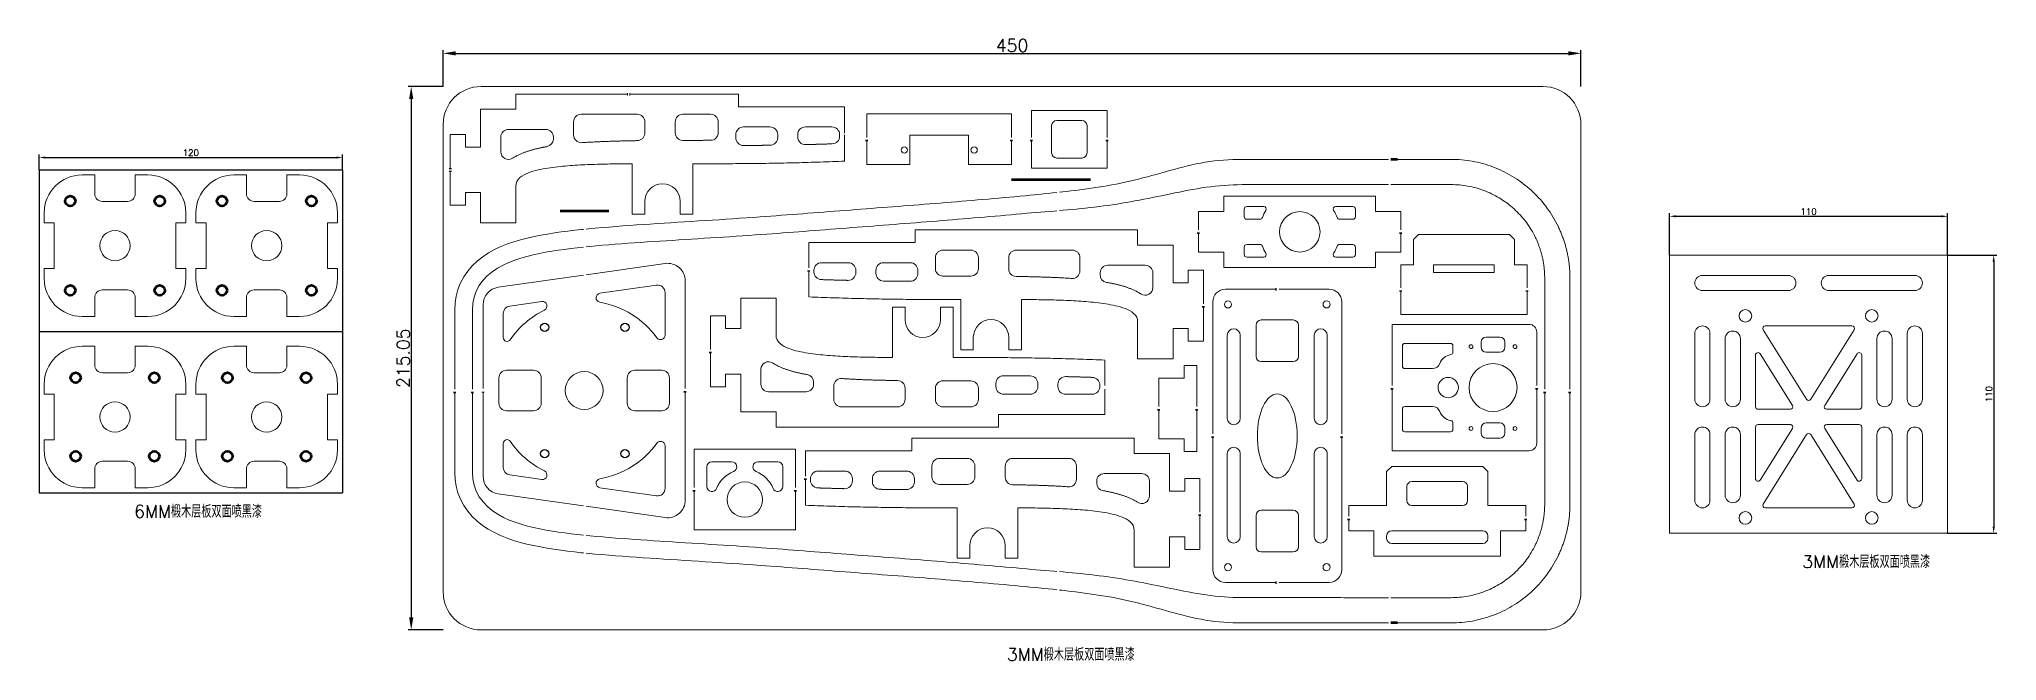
# Model space of a CAD drawing. Header units: millimetres. Extents: x 1599 to 2374, y 866 to 1112.
import ezdxf

# ---------------------------------------------------------------- set-up
doc = ezdxf.new("R2010")
doc.units = ezdxf.units.MM
doc.layers.add('13', color=7, linetype='Continuous', true_color=0xffffff)
doc.layers.add('2', color=7, linetype='Continuous', true_color=0xffffff)
doc.layers.add('1粗实线', color=255, linetype='Continuous', lineweight=50)
doc.layers.add('6标注层', color=3, linetype='Continuous', lineweight=25)
doc.styles.get("Standard").update_dxf_attribs({"font": 'txt', "bigfont": 'gbcbig.shx'})
doc.dimstyles.new('ISO-25', dxfattribs={"dimtxt": 2.5, "dimasz": 2.5, "dimexe": 1.25, "dimexo": 0, "dimtad": 1, "dimdsep": 46, "dimtxsty": 'Standard', "dimcen": 2.5, "dimadec": 0, "dimazin": 0, "dimtfac": 1, "dimtmove": 0, "dimatfit": 3, "dimfxl": 1, "dimarcsym": 0})

msp = doc.modelspace()

# ---------------------------------------------------------------- texts
at = {"layer": '1粗实线'}
for s, p in [('6MM椴木层板双面喷黑漆', (1636.78, 923.089)), ('3MM椴木层板双面喷黑漆', (2296.578, 903.189)), ('3MM椴木层板双面喷黑漆', (1981.994, 866.479))]:
    msp.add_text(s, height=5, dxfattribs=at).set_placement(p)
at = {"layer": '6标注层', "attachment_point": 5}
for s, insert, char_height in [('450', (1984.019, 1109.994), 5), ('120', (1659.211, 1067.513), 2.5)]:
    msp.add_mtext(s, dxfattribs=dict(at, insert=insert, char_height=char_height))
at = {"layer": '6标注层', "insert": (1743.248, 986.211), "char_height": 5, "attachment_point": 5, "rotation": 90}
msp.add_mtext('215.05', dxfattribs=at)

# ---------------------------------------------------------------- blocks, each defined once
blk = doc.blocks.new('*D1')
at = {"layer": '6标注层', "color": 0, "lineweight": -2}
for p, q in [((2244.08, 1026.98), (2244.08, 1043.62)), ((2246.58, 1042.37), (2351.58, 1042.37)), ((2354.08, 1026.98), (2354.08, 1043.62))]:
    blk.add_line(p, q, dxfattribs=at)
at = {"layer": '6标注层', "color": 0}
for points in [[(2246.58, 1042.79), (2246.58, 1041.95), (2244.08, 1042.37)], [(2351.58, 1042.79), (2351.58, 1041.95), (2354.08, 1042.37)]]:
    blk.add_solid(points, dxfattribs=at)
at = {"layer": 'Defpoints', "color": 0}
for p in [(2354.08, 1042.37), (2244.08, 1026.98), (2354.08, 1026.98)]:
    blk.add_point(p, dxfattribs=at)
at = {"layer": '6标注层', "color": 0, "insert": (2299.08, 1044.24), "char_height": 2.5, "attachment_point": 5}
blk.add_mtext('110', dxfattribs=at)
blk = doc.blocks.new('*D2')
at = {"layer": '6标注层', "color": 0, "lineweight": -2}
for p, q in [((2354.08, 1026.98), (2373.54, 1026.98)), ((2372.29, 1024.48), (2372.29, 919.48)), ((2354.08, 916.98), (2373.54, 916.98))]:
    blk.add_line(p, q, dxfattribs=at)
at = {"layer": '6标注层', "color": 0}
for points in [[(2371.88, 1024.48), (2372.71, 1024.48), (2372.29, 1026.98)], [(2371.88, 919.48), (2372.71, 919.48), (2372.29, 916.98)]]:
    blk.add_solid(points, dxfattribs=at)
at = {"layer": 'Defpoints', "color": 0}
for p in [(2354.08, 1026.98), (2354.08, 916.98), (2372.29, 916.98)]:
    blk.add_point(p, dxfattribs=at)
at = {"layer": '6标注层', "color": 0, "insert": (2370.42, 971.98), "char_height": 2.5, "attachment_point": 5, "rotation": 90}
blk.add_mtext('110', dxfattribs=at)

# ---------------------------------------------------------------- dimensions: what is measured, and where the dimension line sits
at = {"layer": '6标注层'}
dim = msp.add_linear_dim(base=(2354.084, 1042.37), p1=(2244.084, 1026.979), p2=(2354.084, 1026.979), dimstyle='ISO-25', dxfattribs=at)
dim.commit()
dim.dimension.update_dxf_attribs({"geometry": '*D1', "text_midpoint": (2299.084, 1044.245)})
dim = msp.add_linear_dim(base=(2372.292, 916.979), p1=(2354.084, 1026.979), p2=(2354.084, 916.979), angle=90, dimstyle='ISO-25', dxfattribs=at)
dim.commit()
dim.dimension.update_dxf_attribs({"geometry": '*D2', "text_midpoint": (2370.417, 971.979)})

# ---------------------------------------------------------------- linework, layer by layer
for centre in [(1799.172, 998.426), (1830.918, 998.426), (1799.172, 948.426), (1830.918, 948.426)]:
    msp.add_circle(centre, 1.6)
at = {"layer": '13', "lineweight": 18}
for p, q in [((1781.079, 968.426), (1781.079, 978.426)), ((1784.079, 981.426), (1794.783, 981.426)), ((1797.783, 978.426), (1797.783, 968.426)), ((1831.798, 968.426), (1831.798, 978.426)), ((1834.798, 981.426), (1845.502, 981.426)), ((1848.502, 978.426), (1848.502, 968.426)), ((1794.783, 965.426), (1784.079, 965.426)), ((1845.502, 965.426), (1834.798, 965.426))]:
    msp.add_line(p, q, dxfattribs=at)
for centre, start, end in [((1784.079, 978.426), 90, 180), ((1794.783, 978.426), 0, 90), ((1834.798, 978.426), 90, 180), ((1845.502, 978.426), 0, 90), ((1784.079, 968.426), 180, 270), ((1794.783, 968.426), 270, 0), ((1834.798, 968.426), 180, 270), ((1845.502, 968.426), 270, 0)]:
    msp.add_arc(centre, 3, start, end, dxfattribs=at)
at = {"layer": '1粗实线', "lineweight": 18}
for p, q in [((1774.019, 1093.737), (2194.019, 1093.737)), ((1773.785, 1084.737), (1787.785, 1084.737)), ((1773.785, 1069.737), (1773.785, 1084.737)), ((1787.785, 1090.737), (1831.785, 1090.737)), ((1787.785, 1084.737), (1787.785, 1090.737)), ((1832.985, 1090.737), (1875.785, 1090.737)), ((1875.785, 1090.737), (1875.785, 1085.737)), ((1875.785, 1085.737), (1917.782, 1085.737)), ((1917.782, 1085.737), (1917.782, 1075.315)), ((1991.675, 1084.264), (1991.675, 1073.603)), ((2021.675, 1084.264), (1991.675, 1084.264)), ((2021.675, 1073.603), (2021.675, 1084.264)), ((1759.019, 1078.737), (1759.019, 893.685)), ((1799.611, 1076.737), (1784.785, 1076.737)), ((1810.611, 1079.737), (1810.611, 1074.505)), ((1835.785, 1082.737), (1813.611, 1082.737)), ((1838.785, 1075.323), (1838.785, 1079.737)), ((1850.785, 1079.737), (1850.785, 1075.425)), ((1864.785, 1082.737), (1853.785, 1082.737)), ((1867.785, 1075.446), (1867.785, 1079.737)), ((1877.785, 1077.737), (1888.282, 1077.737)), ((1912.782, 1077.737), (1902.282, 1077.737)), ((1983.834, 1082.874), (1926.634, 1082.874)), ((1926.634, 1082.874), (1926.634, 1073.618)), ((1983.834, 1073.618), (1983.834, 1082.874)), ((1999.675, 1078.264), (1999.675, 1067.443)), ((2011.675, 1080.264), (2001.675, 1080.264)), ((2013.675, 1067.443), (2013.675, 1078.264)), ((2209.019, 1078.737), (2209.019, 893.685)), ((1767.785, 1074.737), (1761.785, 1074.737)), ((1761.785, 1061.487), (1761.785, 1074.737)), ((1767.785, 1074.737), (1767.785, 1069.737)), ((1767.785, 1069.737), (1773.785, 1069.737)), ((1781.785, 1073.737), (1781.785, 1067.872)), ((1793.704, 1068.509), (1793.971, 1068.587)), ((1793.971, 1068.587), (1794.238, 1068.662)), ((1794.238, 1068.662), (1794.503, 1068.736)), ((1794.503, 1068.736), (1794.767, 1068.807)), ((1794.767, 1068.807), (1795.03, 1068.877)), ((1795.03, 1068.877), (1795.292, 1068.944)), ((1795.292, 1068.944), (1795.553, 1069.01)), ((1795.553, 1069.01), (1795.813, 1069.075)), ((1795.813, 1069.075), (1796.073, 1069.138)), ((1796.073, 1069.138), (1796.331, 1069.199)), ((1796.331, 1069.199), (1796.589, 1069.259)), ((1796.589, 1069.259), (1796.847, 1069.317)), ((1796.847, 1069.317), (1797.103, 1069.374)), ((1797.103, 1069.374), (1797.359, 1069.43)), ((1797.359, 1069.43), (1797.615, 1069.484)), ((1797.615, 1069.484), (1797.869, 1069.538)), ((1797.869, 1069.538), (1798.123, 1069.59)), ((1798.123, 1069.59), (1798.376, 1069.641)), ((1798.376, 1069.641), (1798.628, 1069.69)), ((1798.628, 1069.69), (1798.88, 1069.739)), ((1798.88, 1069.739), (1799.13, 1069.786)), ((1799.13, 1069.786), (1799.38, 1069.833)), ((1799.38, 1069.833), (1799.63, 1069.879)), ((1799.63, 1069.879), (1799.879, 1069.923)), ((1799.879, 1069.923), (1800.127, 1069.967)), ((1802.611, 1072.922), (1802.611, 1073.737)), ((1813.817, 1071.512), (1814.264, 1071.543)), ((1814.264, 1071.543), (1814.71, 1071.572)), ((1814.71, 1071.572), (1815.156, 1071.601)), ((1815.156, 1071.601), (1815.602, 1071.629)), ((1815.602, 1071.629), (1816.047, 1071.656)), ((1816.047, 1071.656), (1816.492, 1071.682)), ((1816.492, 1071.682), (1816.937, 1071.707)), ((1816.937, 1071.707), (1817.381, 1071.732)), ((1817.381, 1071.732), (1817.825, 1071.756)), ((1817.825, 1071.756), (1818.269, 1071.779)), ((1818.269, 1071.779), (1818.712, 1071.802)), ((1818.712, 1071.802), (1819.155, 1071.823)), ((1819.155, 1071.823), (1819.598, 1071.845)), ((1819.598, 1071.845), (1820.04, 1071.865)), ((1820.04, 1071.865), (1820.483, 1071.885)), ((1820.483, 1071.885), (1820.925, 1071.905)), ((1820.925, 1071.905), (1821.366, 1071.924)), ((1821.366, 1071.924), (1821.808, 1071.942)), ((1821.808, 1071.942), (1822.249, 1071.959)), ((1822.249, 1071.959), (1822.69, 1071.977)), ((1822.69, 1071.977), (1823.131, 1071.993)), ((1823.131, 1071.993), (1823.572, 1072.009)), ((1823.572, 1072.009), (1824.013, 1072.025)), ((1824.013, 1072.025), (1824.453, 1072.04)), ((1824.453, 1072.04), (1824.893, 1072.055)), ((1824.893, 1072.055), (1825.333, 1072.069)), ((1825.333, 1072.069), (1825.773, 1072.083)), ((1825.773, 1072.083), (1826.212, 1072.096)), ((1826.212, 1072.096), (1826.652, 1072.109)), ((1826.652, 1072.109), (1827.091, 1072.122)), ((1827.091, 1072.122), (1827.529, 1072.134)), ((1827.529, 1072.134), (1827.968, 1072.146)), ((1827.968, 1072.146), (1828.406, 1072.157)), ((1828.406, 1072.157), (1828.844, 1072.168)), ((1828.844, 1072.168), (1829.282, 1072.179)), ((1829.282, 1072.179), (1829.72, 1072.189)), ((1829.72, 1072.189), (1830.157, 1072.199)), ((1830.157, 1072.199), (1830.595, 1072.209)), ((1830.595, 1072.209), (1831.033, 1072.218)), ((1831.033, 1072.218), (1831.471, 1072.228)), ((1831.471, 1072.228), (1831.909, 1072.237)), ((1831.909, 1072.237), (1832.347, 1072.247)), ((1832.347, 1072.247), (1832.785, 1072.256)), ((1832.785, 1072.256), (1833.223, 1072.266)), ((1833.223, 1072.266), (1833.661, 1072.276)), ((1833.661, 1072.276), (1834.099, 1072.285)), ((1834.099, 1072.285), (1834.537, 1072.295)), ((1834.537, 1072.295), (1834.975, 1072.304)), ((1834.975, 1072.304), (1835.413, 1072.314)), ((1835.413, 1072.314), (1835.851, 1072.323)), ((1853.792, 1072.425), (1854.012, 1072.425)), ((1854.012, 1072.425), (1854.232, 1072.426)), ((1854.232, 1072.426), (1854.453, 1072.426)), ((1854.453, 1072.426), (1854.673, 1072.427)), ((1854.673, 1072.427), (1854.893, 1072.427)), ((1854.893, 1072.427), (1855.113, 1072.428)), ((1855.113, 1072.428), (1855.333, 1072.428)), ((1855.333, 1072.428), (1855.553, 1072.429)), ((1855.553, 1072.429), (1855.774, 1072.429)), ((1855.774, 1072.429), (1855.994, 1072.43)), ((1855.994, 1072.43), (1856.214, 1072.43)), ((1856.214, 1072.43), (1856.434, 1072.431)), ((1856.434, 1072.431), (1856.654, 1072.431)), ((1856.654, 1072.431), (1856.875, 1072.432)), ((1856.875, 1072.432), (1857.095, 1072.432)), ((1857.095, 1072.432), (1857.315, 1072.432)), ((1857.315, 1072.432), (1857.535, 1072.433)), ((1857.535, 1072.433), (1857.755, 1072.433)), ((1857.755, 1072.433), (1857.976, 1072.434)), ((1857.976, 1072.434), (1858.196, 1072.434)), ((1858.196, 1072.434), (1858.416, 1072.434)), ((1858.416, 1072.434), (1858.636, 1072.435)), ((1858.636, 1072.435), (1858.856, 1072.435)), ((1858.856, 1072.435), (1859.076, 1072.436)), ((1859.076, 1072.436), (1859.296, 1072.436)), ((1859.296, 1072.436), (1859.516, 1072.436)), ((1859.516, 1072.436), (1859.736, 1072.437)), ((1859.736, 1072.437), (1859.956, 1072.437)), ((1859.956, 1072.437), (1860.176, 1072.438)), ((1860.176, 1072.438), (1860.396, 1072.438)), ((1860.396, 1072.438), (1860.616, 1072.438)), ((1860.616, 1072.438), (1860.836, 1072.439)), ((1860.836, 1072.439), (1861.056, 1072.439)), ((1861.056, 1072.439), (1861.275, 1072.44)), ((1861.275, 1072.44), (1861.495, 1072.44)), ((1861.495, 1072.44), (1861.715, 1072.44)), ((1861.715, 1072.44), (1861.935, 1072.441)), ((1861.935, 1072.441), (1862.155, 1072.441)), ((1862.155, 1072.441), (1862.375, 1072.442)), ((1862.375, 1072.442), (1862.594, 1072.442)), ((1862.594, 1072.442), (1862.814, 1072.442)), ((1862.814, 1072.442), (1863.034, 1072.443)), ((1863.034, 1072.443), (1863.254, 1072.443)), ((1863.254, 1072.443), (1863.473, 1072.444)), ((1863.473, 1072.444), (1863.693, 1072.444)), ((1863.693, 1072.444), (1863.913, 1072.444)), ((1863.913, 1072.444), (1864.133, 1072.445)), ((1864.133, 1072.445), (1864.352, 1072.445)), ((1864.352, 1072.445), (1864.572, 1072.446)), ((1864.572, 1072.446), (1864.792, 1072.446)), ((1874.735, 1073.447), (1874.735, 1074.687)), ((1878.015, 1070.399), (1877.805, 1070.398)), ((1878.226, 1070.4), (1878.015, 1070.399)), ((1878.436, 1070.402), (1878.226, 1070.4)), ((1878.646, 1070.403), (1878.436, 1070.402)), ((1878.857, 1070.405), (1878.646, 1070.403)), ((1879.067, 1070.406), (1878.857, 1070.405)), ((1879.277, 1070.408), (1879.067, 1070.406)), ((1879.488, 1070.409), (1879.277, 1070.408)), ((1879.698, 1070.411), (1879.488, 1070.409)), ((1879.908, 1070.412), (1879.698, 1070.411)), ((1880.119, 1070.414), (1879.908, 1070.412)), ((1880.329, 1070.416), (1880.119, 1070.414)), ((1880.539, 1070.417), (1880.329, 1070.416)), ((1880.75, 1070.419), (1880.539, 1070.417)), ((1880.96, 1070.421), (1880.75, 1070.419)), ((1881.17, 1070.422), (1880.96, 1070.421)), ((1881.381, 1070.424), (1881.17, 1070.422)), ((1881.591, 1070.426), (1881.381, 1070.424)), ((1881.801, 1070.428), (1881.591, 1070.426)), ((1882.012, 1070.429), (1881.801, 1070.428)), ((1882.222, 1070.431), (1882.012, 1070.429)), ((1882.432, 1070.433), (1882.222, 1070.431)), ((1882.642, 1070.435), (1882.432, 1070.433)), ((1882.853, 1070.437), (1882.642, 1070.435)), ((1883.063, 1070.439), (1882.853, 1070.437)), ((1883.273, 1070.441), (1883.063, 1070.439)), ((1883.484, 1070.443), (1883.273, 1070.441)), ((1883.694, 1070.445), (1883.484, 1070.443)), ((1883.904, 1070.447), (1883.694, 1070.445)), ((1884.115, 1070.449), (1883.904, 1070.447)), ((1884.325, 1070.451), (1884.115, 1070.449)), ((1884.535, 1070.453), (1884.325, 1070.451)), ((1884.746, 1070.456), (1884.535, 1070.453)), ((1884.956, 1070.458), (1884.746, 1070.456)), ((1885.166, 1070.46), (1884.956, 1070.458)), ((1885.377, 1070.462), (1885.166, 1070.46)), ((1885.587, 1070.465), (1885.377, 1070.462)), ((1885.797, 1070.467), (1885.587, 1070.465)), ((1886.008, 1070.469), (1885.797, 1070.467)), ((1886.218, 1070.472), (1886.008, 1070.469)), ((1886.428, 1070.474), (1886.218, 1070.472)), ((1886.639, 1070.476), (1886.428, 1070.474)), ((1886.849, 1070.479), (1886.639, 1070.476)), ((1887.059, 1070.481), (1886.849, 1070.479)), ((1887.27, 1070.484), (1887.059, 1070.481)), ((1887.48, 1070.486), (1887.27, 1070.484)), ((1887.69, 1070.489), (1887.48, 1070.486)), ((1887.901, 1070.491), (1887.69, 1070.489)), ((1888.111, 1070.494), (1887.901, 1070.491)), ((1888.321, 1070.497), (1888.111, 1070.494)), ((1891.332, 1074.687), (1891.332, 1073.546)), ((1899.232, 1074.687), (1899.232, 1073.799)), ((1902.355, 1070.75), (1902.566, 1070.755)), ((1902.566, 1070.755), (1902.776, 1070.76)), ((1902.776, 1070.76), (1902.987, 1070.765)), ((1902.987, 1070.765), (1903.197, 1070.77)), ((1903.197, 1070.77), (1903.408, 1070.776)), ((1903.408, 1070.776), (1903.619, 1070.781)), ((1903.619, 1070.781), (1903.829, 1070.786)), ((1903.829, 1070.786), (1904.04, 1070.791)), ((1904.04, 1070.791), (1904.25, 1070.797)), ((1904.25, 1070.797), (1904.461, 1070.802)), ((1904.461, 1070.802), (1904.672, 1070.808)), ((1904.672, 1070.808), (1904.882, 1070.813)), ((1904.882, 1070.813), (1905.093, 1070.819)), ((1905.093, 1070.819), (1905.303, 1070.824)), ((1905.303, 1070.824), (1905.514, 1070.83)), ((1905.514, 1070.83), (1905.725, 1070.835)), ((1905.725, 1070.835), (1905.935, 1070.841)), ((1905.935, 1070.841), (1906.146, 1070.847)), ((1906.146, 1070.847), (1906.356, 1070.853)), ((1906.356, 1070.853), (1906.567, 1070.859)), ((1906.567, 1070.859), (1906.778, 1070.864)), ((1906.778, 1070.864), (1906.988, 1070.87)), ((1906.988, 1070.87), (1907.199, 1070.876)), ((1907.199, 1070.876), (1907.409, 1070.882)), ((1907.409, 1070.882), (1907.62, 1070.888)), ((1907.62, 1070.888), (1907.831, 1070.895)), ((1907.831, 1070.895), (1908.041, 1070.901)), ((1908.041, 1070.901), (1908.252, 1070.907)), ((1908.252, 1070.907), (1908.462, 1070.913)), ((1908.462, 1070.913), (1908.673, 1070.919)), ((1908.673, 1070.919), (1908.883, 1070.926)), ((1908.883, 1070.926), (1909.094, 1070.932)), ((1909.094, 1070.932), (1909.305, 1070.938)), ((1909.305, 1070.938), (1909.515, 1070.945)), ((1909.515, 1070.945), (1909.726, 1070.951)), ((1909.726, 1070.951), (1909.936, 1070.958)), ((1909.936, 1070.958), (1910.147, 1070.965)), ((1910.147, 1070.965), (1910.357, 1070.971)), ((1910.357, 1070.971), (1910.568, 1070.978)), ((1910.568, 1070.978), (1910.779, 1070.984)), ((1910.779, 1070.984), (1910.989, 1070.991)), ((1910.989, 1070.991), (1911.2, 1070.998)), ((1911.2, 1070.998), (1911.41, 1071.005)), ((1911.41, 1071.005), (1911.621, 1071.012)), ((1911.621, 1071.012), (1911.831, 1071.018)), ((1911.831, 1071.018), (1912.042, 1071.025)), ((1912.042, 1071.025), (1912.253, 1071.032)), ((1912.253, 1071.032), (1912.463, 1071.039)), ((1912.463, 1071.039), (1912.674, 1071.046)), ((1912.674, 1071.046), (1912.884, 1071.053)), ((1915.832, 1074.102), (1915.832, 1074.687)), ((1917.782, 1074.615), (1917.782, 1064.193)), ((1926.634, 1072.118), (1926.634, 1062.862)), ((1943.634, 1062.862), (1943.634, 1074.474)), ((1943.634, 1074.474), (1966.834, 1074.474)), ((1966.834, 1074.474), (1966.834, 1062.862)), ((1983.834, 1062.862), (1983.834, 1072.118)), ((1991.675, 1072.103), (1991.675, 1061.443)), ((2021.675, 1061.443), (2021.675, 1072.103)), ((1786.408, 1065.348), (1786.734, 1065.554)), ((1786.734, 1065.554), (1787.056, 1065.748)), ((1787.056, 1065.748), (1787.375, 1065.932)), ((1787.375, 1065.932), (1787.69, 1066.107)), ((1787.69, 1066.107), (1788.002, 1066.274)), ((1788.002, 1066.274), (1788.311, 1066.433)), ((1788.311, 1066.433), (1788.616, 1066.585)), ((1788.616, 1066.585), (1788.917, 1066.73)), ((1788.917, 1066.73), (1789.216, 1066.868)), ((1789.216, 1066.868), (1789.511, 1067.001)), ((1789.511, 1067.001), (1789.805, 1067.128)), ((1789.805, 1067.128), (1790.097, 1067.251)), ((1790.097, 1067.251), (1790.387, 1067.37)), ((1790.387, 1067.37), (1790.675, 1067.484)), ((1790.675, 1067.484), (1790.961, 1067.594)), ((1790.961, 1067.594), (1791.244, 1067.7)), ((1791.244, 1067.7), (1791.525, 1067.802)), ((1791.525, 1067.802), (1791.803, 1067.901)), ((1791.803, 1067.901), (1792.079, 1067.996)), ((1792.079, 1067.996), (1792.353, 1068.088)), ((1792.353, 1068.088), (1792.625, 1068.177)), ((1792.625, 1068.177), (1792.896, 1068.264)), ((1792.896, 1068.264), (1793.166, 1068.348)), ((1793.166, 1068.348), (1793.436, 1068.43)), ((1793.436, 1068.43), (1793.704, 1068.509)), ((1797.508, 1060.942), (1796.548, 1060.729)), ((1798.473, 1061.133), (1797.508, 1060.942)), ((1799.441, 1061.309), (1798.473, 1061.133)), ((1800.411, 1061.469), (1799.441, 1061.309)), ((1801.384, 1061.616), (1800.411, 1061.469)), ((1802.358, 1061.751), (1801.384, 1061.616)), ((1803.334, 1061.874), (1802.358, 1061.751)), ((1804.311, 1061.987), (1803.334, 1061.874)), ((1805.289, 1062.092), (1804.311, 1061.987)), ((1806.268, 1062.188), (1805.289, 1062.092)), ((1807.248, 1062.277), (1806.268, 1062.188)), ((1808.228, 1062.359), (1807.248, 1062.277)), ((1809.209, 1062.435), (1808.228, 1062.359)), ((1810.19, 1062.504), (1809.209, 1062.435)), ((1811.172, 1062.568), (1810.19, 1062.504)), ((1812.154, 1062.628), (1811.172, 1062.568)), ((1813.136, 1062.682), (1812.154, 1062.628)), ((1814.118, 1062.733), (1813.136, 1062.682)), ((1815.101, 1062.779), (1814.118, 1062.733)), ((1816.084, 1062.822), (1815.101, 1062.779)), ((1817.066, 1062.862), (1816.084, 1062.822)), ((1818.049, 1062.898), (1817.066, 1062.862)), ((1819.032, 1062.932), (1818.049, 1062.898)), ((1820.016, 1062.962), (1819.032, 1062.932)), ((1820.999, 1062.99), (1820.016, 1062.962)), ((1821.982, 1063.015), (1820.999, 1062.99)), ((1822.966, 1063.037), (1821.982, 1063.015)), ((1823.949, 1063.058), (1822.966, 1063.037)), ((1824.933, 1063.076), (1823.949, 1063.058)), ((1825.916, 1063.093), (1824.933, 1063.076)), ((1826.9, 1063.109), (1825.916, 1063.093)), ((1827.883, 1063.122), (1826.9, 1063.109)), ((1828.867, 1063.134), (1827.883, 1063.122)), ((1829.851, 1063.145), (1828.867, 1063.134)), ((1830.834, 1063.155), (1829.851, 1063.145)), ((1831.818, 1063.163), (1830.834, 1063.155)), ((1832.802, 1063.169), (1831.818, 1063.163)), ((1833.785, 1063.175), (1832.802, 1063.169)), ((1833.785, 1043.237), (1833.785, 1063.175)), ((1858.985, 1063.173), (1857.785, 1063.175)), ((1857.785, 1063.175), (1857.785, 1043.237)), ((1860.186, 1063.172), (1858.985, 1063.173)), ((1861.386, 1063.171), (1860.186, 1063.172)), ((1862.586, 1063.171), (1861.386, 1063.171)), ((1863.786, 1063.171), (1862.586, 1063.171)), ((1864.986, 1063.172), (1863.786, 1063.171)), ((1866.187, 1063.174), (1864.986, 1063.172)), ((1867.387, 1063.177), (1866.187, 1063.174)), ((1868.587, 1063.181), (1867.387, 1063.177)), ((1869.787, 1063.185), (1868.587, 1063.181)), ((1870.988, 1063.189), (1869.787, 1063.185)), ((1872.188, 1063.195), (1870.988, 1063.189)), ((1873.388, 1063.201), (1872.188, 1063.195)), ((1874.588, 1063.208), (1873.388, 1063.201)), ((1875.788, 1063.215), (1874.588, 1063.208)), ((1876.988, 1063.224), (1875.788, 1063.215)), ((1878.189, 1063.233), (1876.988, 1063.224)), ((1879.389, 1063.244), (1878.189, 1063.233)), ((1880.589, 1063.256), (1879.389, 1063.244)), ((1881.789, 1063.269), (1880.589, 1063.256)), ((1882.989, 1063.282), (1881.789, 1063.269)), ((1884.189, 1063.297), (1882.989, 1063.282)), ((1885.389, 1063.314), (1884.189, 1063.297)), ((1886.59, 1063.331), (1885.389, 1063.314)), ((1887.79, 1063.349), (1886.59, 1063.331)), ((1888.99, 1063.368), (1887.79, 1063.349)), ((1890.19, 1063.389), (1888.99, 1063.368)), ((1891.39, 1063.41), (1890.19, 1063.389)), ((1892.59, 1063.433), (1891.39, 1063.41)), ((1893.79, 1063.457), (1892.59, 1063.433)), ((1894.99, 1063.483), (1893.79, 1063.457)), ((1896.19, 1063.509), (1894.99, 1063.483)), ((1897.389, 1063.537), (1896.19, 1063.509)), ((1898.589, 1063.567), (1897.389, 1063.537)), ((1899.789, 1063.598), (1898.589, 1063.567)), ((1900.989, 1063.63), (1899.789, 1063.598)), ((1902.189, 1063.664), (1900.989, 1063.63)), ((1903.388, 1063.699), (1902.189, 1063.664)), ((1904.588, 1063.736), (1903.388, 1063.699)), ((1905.788, 1063.774), (1904.588, 1063.736)), ((1906.987, 1063.813), (1905.788, 1063.774)), ((1908.187, 1063.853), (1906.987, 1063.813)), ((1909.386, 1063.894), (1908.187, 1063.853)), ((1910.586, 1063.936), (1909.386, 1063.894)), ((1911.785, 1063.978), (1910.586, 1063.936)), ((1912.985, 1064.021), (1911.785, 1063.978)), ((1914.184, 1064.063), (1912.985, 1064.021)), ((1915.384, 1064.107), (1914.184, 1064.063)), ((1916.583, 1064.15), (1915.384, 1064.107)), ((1917.782, 1064.193), (1916.583, 1064.15)), ((1926.634, 1062.862), (1943.634, 1062.862)), ((1966.834, 1062.862), (1983.834, 1062.862)), ((1991.675, 1061.443), (2021.675, 1061.443)), ((2001.675, 1065.443), (2011.675, 1065.443)), ((2046.335, 1060.452), (2048.088, 1060.935)), ((2048.088, 1060.935), (2049.842, 1061.409)), ((2049.842, 1061.409), (2051.599, 1061.867)), ((2051.599, 1061.867), (2053.36, 1062.305)), ((2053.36, 1062.305), (2055.125, 1062.718)), ((2055.125, 1062.718), (2056.895, 1063.101)), ((2056.895, 1063.101), (2058.67, 1063.451)), ((2058.67, 1063.451), (2060.452, 1063.765)), ((2060.452, 1063.765), (2062.241, 1064.04)), ((2062.241, 1064.04), (2064.037, 1064.274)), ((2064.037, 1064.274), (2065.839, 1064.468)), ((2065.839, 1064.468), (2067.649, 1064.622)), ((2067.649, 1064.622), (2069.465, 1064.738)), ((2069.465, 1064.738), (2071.287, 1064.82)), ((2071.287, 1064.82), (2073.114, 1064.871)), ((2073.114, 1064.871), (2074.946, 1064.899)), ((2074.946, 1064.899), (2076.78, 1064.909)), ((2076.78, 1064.909), (2078.615, 1064.911)), ((2078.615, 1064.911), (2079.795, 1064.912)), ((2079.795, 1064.912), (2080.975, 1064.912)), ((2080.975, 1064.912), (2082.155, 1064.913)), ((2082.155, 1064.913), (2083.334, 1064.913)), ((2083.334, 1064.913), (2084.514, 1064.913)), ((2084.514, 1064.913), (2085.694, 1064.913)), ((2085.694, 1064.913), (2086.874, 1064.914)), ((2086.874, 1064.914), (2088.053, 1064.914)), ((2088.053, 1064.914), (2089.233, 1064.914)), ((2089.233, 1064.914), (2090.413, 1064.915)), ((2090.413, 1064.915), (2091.593, 1064.915)), ((2091.593, 1064.915), (2092.772, 1064.915)), ((2092.772, 1064.915), (2093.952, 1064.915)), ((2093.952, 1064.915), (2095.132, 1064.916)), ((2095.132, 1064.916), (2096.312, 1064.916)), ((2096.312, 1064.916), (2097.491, 1064.916)), ((2097.491, 1064.916), (2098.671, 1064.916)), ((2098.671, 1064.916), (2099.851, 1064.916)), ((2099.851, 1064.916), (2101.031, 1064.917)), ((2101.031, 1064.917), (2102.211, 1064.917)), ((2102.211, 1064.917), (2103.39, 1064.917)), ((2103.39, 1064.917), (2104.57, 1064.917)), ((2104.57, 1064.917), (2105.75, 1064.917)), ((2105.75, 1064.917), (2106.93, 1064.918)), ((2106.93, 1064.918), (2108.109, 1064.918)), ((2108.109, 1064.918), (2109.289, 1064.918)), ((2109.289, 1064.918), (2110.469, 1064.918)), ((2110.469, 1064.918), (2111.649, 1064.918)), ((2111.649, 1064.918), (2112.828, 1064.918)), ((2112.828, 1064.918), (2114.008, 1064.918)), ((2114.008, 1064.918), (2115.188, 1064.918)), ((2115.188, 1064.918), (2116.368, 1064.918)), ((2116.368, 1064.918), (2117.547, 1064.919)), ((2117.547, 1064.919), (2118.727, 1064.919)), ((2118.727, 1064.919), (2119.907, 1064.919)), ((2119.907, 1064.919), (2121.087, 1064.919)), ((2121.087, 1064.919), (2122.266, 1064.919)), ((2122.266, 1064.919), (2123.446, 1064.919)), ((2123.446, 1064.919), (2124.626, 1064.919)), ((2124.626, 1064.919), (2125.806, 1064.919)), ((2125.806, 1064.919), (2126.985, 1064.919)), ((2126.985, 1064.919), (2128.165, 1064.919)), ((2128.165, 1064.919), (2129.345, 1064.919)), ((2129.345, 1064.919), (2130.525, 1064.919)), ((2130.525, 1064.919), (2131.704, 1064.919)), ((2131.704, 1064.919), (2132.884, 1064.919)), ((2136.423, 1064.918), (2137.603, 1064.918)), ((2137.603, 1064.918), (2157.7, 1064.918)), ((2157.7, 1064.918), (2158.759, 1064.907)), ((2158.759, 1064.907), (2159.813, 1064.871)), ((2159.813, 1064.871), (2160.864, 1064.812)), ((2160.864, 1064.812), (2161.91, 1064.73)), ((2161.91, 1064.73), (2162.953, 1064.624)), ((2162.953, 1064.624), (2163.991, 1064.495)), ((2163.991, 1064.495), (2165.026, 1064.344)), ((2165.026, 1064.344), (2166.057, 1064.17)), ((2166.057, 1064.17), (2167.084, 1063.972)), ((2167.084, 1063.972), (2168.107, 1063.752)), ((2168.107, 1063.752), (2169.126, 1063.508)), ((2169.126, 1063.508), (2170.141, 1063.242)), ((2170.141, 1063.242), (2171.153, 1062.952)), ((2171.153, 1062.952), (2172.16, 1062.639)), ((2172.16, 1062.639), (2173.163, 1062.302)), ((2173.163, 1062.302), (2174.159, 1061.943)), ((2174.159, 1061.943), (2175.143, 1061.562)), ((2175.143, 1061.562), (2176.116, 1061.16)), ((2176.116, 1061.16), (2177.077, 1060.738)), ((1616.211, 1058.74), (1621.211, 1058.74)), ((1621.211, 1051.24), (1621.211, 1058.74)), ((1637.211, 1058.74), (1637.211, 1051.24)), ((1637.211, 1058.74), (1642.211, 1058.74)), ((1676.211, 1058.74), (1681.211, 1058.74)), ((1681.211, 1051.24), (1681.211, 1058.74)), ((1697.211, 1058.74), (1697.211, 1051.24)), ((1697.211, 1058.74), (1702.211, 1058.74)), ((1761.785, 1046.737), (1761.785, 1059.987)), ((1787.851, 1055.219), (1787.785, 1054.24)), ((1787.785, 1054.24), (1787.785, 1039.737)), ((1788.155, 1056.152), (1787.851, 1055.219)), ((1788.677, 1056.983), (1788.155, 1056.152)), ((1789.37, 1057.678), (1788.677, 1056.983)), ((1790.154, 1058.272), (1789.37, 1057.678)), ((1790.991, 1058.788), (1790.154, 1058.272)), ((1791.871, 1059.227), (1790.991, 1058.788)), ((1792.781, 1059.601), (1791.871, 1059.227)), ((1793.708, 1059.929), (1792.781, 1059.601)), ((1794.646, 1060.225), (1793.708, 1059.929)), ((1795.593, 1060.492), (1794.646, 1060.225)), ((1796.548, 1060.729), (1795.593, 1060.492)), ((2010.889, 1052.86), (2012.688, 1053.096)), ((2012.688, 1053.096), (2014.486, 1053.342)), ((2014.486, 1053.342), (2016.281, 1053.599)), ((2016.281, 1053.599), (2018.075, 1053.87)), ((2018.075, 1053.87), (2019.865, 1054.154)), ((2019.865, 1054.154), (2021.652, 1054.455)), ((2021.652, 1054.455), (2023.436, 1054.773)), ((2023.436, 1054.773), (2025.217, 1055.111)), ((2025.217, 1055.111), (2026.993, 1055.469)), ((2026.993, 1055.469), (2028.765, 1055.847)), ((2028.765, 1055.847), (2030.534, 1056.246)), ((2030.534, 1056.246), (2032.299, 1056.664)), ((2032.299, 1056.664), (2034.06, 1057.101)), ((2034.06, 1057.101), (2035.818, 1057.553)), ((2035.818, 1057.553), (2037.574, 1058.02)), ((2037.574, 1058.02), (2039.328, 1058.497)), ((2039.328, 1058.497), (2041.08, 1058.981)), ((2041.08, 1058.981), (2042.832, 1059.471)), ((2042.832, 1059.471), (2044.583, 1059.962)), ((2044.583, 1059.962), (2046.335, 1060.452)), ((2079.798, 1054.912), (2078.618, 1054.911)), ((2080.978, 1054.912), (2079.798, 1054.912)), ((2082.157, 1054.913), (2080.978, 1054.912)), ((2083.337, 1054.913), (2082.157, 1054.913)), ((2084.517, 1054.913), (2083.337, 1054.913)), ((2085.697, 1054.913), (2084.517, 1054.913)), ((2086.876, 1054.914), (2085.697, 1054.913)), ((2088.056, 1054.914), (2086.876, 1054.914)), ((2089.236, 1054.914), (2088.056, 1054.914)), ((2090.415, 1054.915), (2089.236, 1054.914)), ((2091.595, 1054.915), (2090.415, 1054.915)), ((2092.775, 1054.915), (2091.595, 1054.915)), ((2093.954, 1054.915), (2092.775, 1054.915)), ((2095.134, 1054.916), (2093.954, 1054.915)), ((2096.314, 1054.916), (2095.134, 1054.916)), ((2097.493, 1054.916), (2096.314, 1054.916)), ((2098.673, 1054.916), (2097.493, 1054.916)), ((2099.853, 1054.916), (2098.673, 1054.916)), ((2101.032, 1054.917), (2099.853, 1054.916)), ((2102.212, 1054.917), (2101.032, 1054.917)), ((2103.392, 1054.917), (2102.212, 1054.917)), ((2104.572, 1054.917), (2103.392, 1054.917)), ((2105.751, 1054.917), (2104.572, 1054.917)), ((2106.931, 1054.918), (2105.751, 1054.917)), ((2108.111, 1054.918), (2106.931, 1054.918)), ((2109.29, 1054.918), (2108.111, 1054.918)), ((2110.47, 1054.918), (2109.29, 1054.918)), ((2111.65, 1054.918), (2110.47, 1054.918)), ((2112.829, 1054.918), (2111.65, 1054.918)), ((2114.009, 1054.918), (2112.829, 1054.918)), ((2115.189, 1054.918), (2114.009, 1054.918)), ((2116.368, 1054.918), (2115.189, 1054.918)), ((2117.548, 1054.919), (2116.368, 1054.918)), ((2118.728, 1054.919), (2117.548, 1054.919)), ((2119.907, 1054.919), (2118.728, 1054.919)), ((2121.087, 1054.919), (2119.907, 1054.919)), ((2122.267, 1054.919), (2121.087, 1054.919)), ((2123.447, 1054.919), (2122.267, 1054.919)), ((2124.626, 1054.919), (2123.447, 1054.919)), ((2125.806, 1054.919), (2124.626, 1054.919)), ((2126.986, 1054.919), (2125.806, 1054.919)), ((2128.165, 1054.919), (2126.986, 1054.919)), ((2129.345, 1054.919), (2128.165, 1054.919)), ((2130.525, 1054.919), (2129.345, 1054.919)), ((2132.884, 1054.919), (2130.525, 1054.919)), ((2137.603, 1054.918), (2133.884, 1054.919)), ((2157.7, 1054.918), (2137.603, 1054.918)), ((2158.535, 1054.909), (2157.7, 1054.918)), ((2159.368, 1054.881), (2158.535, 1054.909)), ((2160.2, 1054.834), (2159.368, 1054.881)), ((2161.032, 1054.768), (2160.2, 1054.834)), ((2161.862, 1054.684), (2161.032, 1054.768)), ((2162.688, 1054.581), (2161.862, 1054.684)), ((2163.509, 1054.46), (2162.688, 1054.581)), ((2164.325, 1054.321), (2163.509, 1054.46)), ((2165.136, 1054.164), (2164.325, 1054.321)), ((2165.942, 1053.989), (2165.136, 1054.164)), ((2166.743, 1053.796), (2165.942, 1053.989)), ((2167.539, 1053.586), (2166.743, 1053.796)), ((2168.33, 1053.359), (2167.539, 1053.586)), ((2169.115, 1053.114), (2168.33, 1053.359)), ((2169.897, 1052.851), (2169.115, 1053.114)), ((2177.077, 1060.738), (2178.027, 1060.295)), ((2178.027, 1060.295), (2178.966, 1059.832)), ((2178.966, 1059.832), (2179.893, 1059.349)), ((2179.893, 1059.349), (2180.809, 1058.845)), ((2180.809, 1058.845), (2181.714, 1058.321)), ((2181.714, 1058.321), (2182.608, 1057.776)), ((2182.608, 1057.776), (2183.49, 1057.211)), ((2183.49, 1057.211), (2184.361, 1056.625)), ((2184.361, 1056.625), (2185.22, 1056.019)), ((2185.22, 1056.019), (2186.068, 1055.392)), ((2186.068, 1055.392), (2186.904, 1054.744)), ((2186.904, 1054.744), (2187.726, 1054.077)), ((2187.726, 1054.077), (2188.531, 1053.393)), ((2188.531, 1053.393), (2189.318, 1052.694)), ((1634.211, 1048.24), (1624.211, 1048.24)), ((1694.211, 1048.24), (1684.211, 1048.24)), ((1767.785, 1046.737), (1761.785, 1046.737)), ((1767.785, 1051.737), (1767.785, 1046.737)), ((1773.785, 1051.737), (1767.785, 1051.737)), ((1773.785, 1039.737), (1773.785, 1051.737)), ((1838.785, 1048.237), (1838.785, 1043.237)), ((1852.785, 1048.237), (1852.785, 1043.237)), ((1926.367, 1045.341), (1928.464, 1045.502)), ((1928.464, 1045.502), (1930.561, 1045.664)), ((1930.561, 1045.664), (1932.658, 1045.825)), ((1932.658, 1045.825), (1934.755, 1045.986)), ((1934.755, 1045.986), (1936.851, 1046.148)), ((1936.851, 1046.148), (1938.948, 1046.309)), ((1938.948, 1046.309), (1941.045, 1046.472)), ((1941.045, 1046.472), (1943.141, 1046.635)), ((1943.141, 1046.635), (1945.238, 1046.798)), ((1945.238, 1046.798), (1947.334, 1046.963)), ((1947.334, 1046.963), (1949.431, 1047.129)), ((1949.431, 1047.129), (1951.527, 1047.296)), ((1951.527, 1047.296), (1953.623, 1047.464)), ((1953.623, 1047.464), (1955.719, 1047.634)), ((1955.719, 1047.634), (1957.815, 1047.806)), ((1957.815, 1047.806), (1959.911, 1047.979)), ((1959.911, 1047.979), (1962.007, 1048.154)), ((1962.007, 1048.154), (1964.102, 1048.33)), ((1964.102, 1048.33), (1966.198, 1048.508)), ((1966.198, 1048.508), (1968.293, 1048.686)), ((1968.293, 1048.686), (1970.389, 1048.863)), ((1970.389, 1048.863), (1972.484, 1049.041)), ((1972.484, 1049.041), (1974.579, 1049.218)), ((1974.579, 1049.218), (1976.675, 1049.398)), ((1976.675, 1049.398), (1978.77, 1049.58)), ((1978.77, 1049.58), (1980.864, 1049.765)), ((1980.864, 1049.765), (1982.959, 1049.952)), ((1982.959, 1049.952), (1985.053, 1050.143)), ((1985.053, 1050.143), (1987.148, 1050.336)), ((1987.148, 1050.336), (1989.241, 1050.532)), ((1989.241, 1050.532), (1991.048, 1050.704)), ((1991.048, 1050.704), (1992.854, 1050.878)), ((1992.854, 1050.878), (1994.66, 1051.054)), ((1994.66, 1051.054), (1996.465, 1051.234)), ((1996.465, 1051.234), (1998.27, 1051.417)), ((1998.27, 1051.417), (2000.075, 1051.605)), ((2000.075, 1051.605), (2001.746, 1051.783)), ((2002.746, 1051.889), (2005.485, 1052.2)), ((2003.546, 1051.98), (2003.683, 1051.995)), ((2005.485, 1052.2), (2007.287, 1052.412)), ((2007.287, 1052.412), (2009.089, 1052.632)), ((2009.089, 1052.632), (2010.889, 1052.86)), ((2067.83, 1044.222), (2067.83, 1050.344)), ((2067.83, 1050.344), (2127.83, 1050.344)), ((2083.586, 1046.222), (2076.83, 1046.222)), ((2118.83, 1046.222), (2112.075, 1046.222)), ((2127.83, 1050.344), (2127.83, 1044.222)), ((2170.672, 1052.57), (2169.897, 1052.851)), ((2171.443, 1052.271), (2170.672, 1052.57)), ((2172.209, 1051.955), (2171.443, 1052.271)), ((2172.97, 1051.62), (2172.209, 1051.955)), ((2173.726, 1051.268), (2172.97, 1051.62)), ((2174.472, 1050.899), (2173.726, 1051.268)), ((2175.208, 1050.514), (2174.472, 1050.899)), ((2175.933, 1050.114), (2175.208, 1050.514)), ((2176.647, 1049.699), (2175.933, 1050.114)), ((2177.351, 1049.269), (2176.647, 1049.699)), ((2178.044, 1048.824), (2177.351, 1049.269)), ((2178.726, 1048.364), (2178.044, 1048.824)), ((2179.398, 1047.888), (2178.726, 1048.364)), ((2180.059, 1047.398), (2179.398, 1047.888)), ((2180.71, 1046.893), (2180.059, 1047.398)), ((2181.351, 1046.373), (2180.71, 1046.893)), ((2181.981, 1045.837), (2181.351, 1046.373)), ((2182.6, 1045.287), (2181.981, 1045.837)), ((2189.318, 1052.694), (2190.087, 1051.979)), ((2190.087, 1051.979), (2190.838, 1051.248)), ((2190.838, 1051.248), (2191.572, 1050.502)), ((2191.572, 1050.502), (2192.289, 1049.74)), ((2192.289, 1049.74), (2192.988, 1048.963)), ((2192.988, 1048.963), (2193.67, 1048.17)), ((2193.67, 1048.17), (2194.335, 1047.362)), ((2194.335, 1047.362), (2194.982, 1046.538)), ((2194.982, 1046.538), (2195.611, 1045.699)), ((2195.611, 1045.699), (2196.223, 1044.844)), ((1601.211, 1039.74), (1601.211, 1043.74)), ((1601.211, 1039.74), (1605.211, 1039.74)), ((1605.211, 1039.74), (1605.211, 1021.74)), ((1653.211, 1039.74), (1657.211, 1039.74)), ((1653.211, 1039.74), (1653.211, 1021.74)), ((1657.211, 1043.74), (1657.211, 1039.74)), ((1661.211, 1039.74), (1661.211, 1043.74)), ((1661.211, 1039.74), (1665.211, 1039.74)), ((1665.211, 1039.74), (1665.211, 1021.74)), ((1713.211, 1039.74), (1717.211, 1039.74)), ((1713.211, 1039.74), (1713.211, 1021.74)), ((1717.211, 1043.74), (1717.211, 1039.74)), ((1787.785, 1039.737), (1773.785, 1039.737)), ((1816.487, 1037.402), (1819.196, 1037.658)), ((1819.196, 1037.658), (1821.908, 1037.899)), ((1821.908, 1037.899), (1824.621, 1038.126)), ((1824.621, 1038.126), (1827.336, 1038.342)), ((1827.336, 1038.342), (1830.051, 1038.549)), ((1830.051, 1038.549), (1832.768, 1038.748)), ((1832.768, 1038.748), (1835.486, 1038.94)), ((1838.785, 1043.237), (1833.785, 1043.237)), ((1835.486, 1038.94), (1838.205, 1039.127)), ((1838.205, 1039.127), (1840.923, 1039.309)), ((1840.923, 1039.309), (1843.642, 1039.487)), ((1843.642, 1039.487), (1846.362, 1039.663)), ((1846.362, 1039.663), (1849.081, 1039.836)), ((1849.081, 1039.836), (1851.801, 1040.008)), ((1851.801, 1040.008), (1854.52, 1040.179)), ((1857.785, 1043.237), (1852.785, 1043.237)), ((1854.52, 1040.179), (1857.24, 1040.35)), ((1857.24, 1040.35), (1859.959, 1040.521)), ((1859.959, 1040.521), (1862.679, 1040.693)), ((1862.679, 1040.693), (1865.398, 1040.866)), ((1865.398, 1040.866), (1868.117, 1041.041)), ((1868.117, 1041.041), (1870.837, 1041.218)), ((1870.837, 1041.218), (1873.556, 1041.397)), ((1873.556, 1041.397), (1876.274, 1041.579)), ((1876.274, 1041.579), (1878.993, 1041.763)), ((1878.993, 1041.763), (1881.712, 1041.951)), ((1881.712, 1041.951), (1884.43, 1042.143)), ((1884.43, 1042.143), (1886.527, 1042.294)), ((1886.527, 1042.294), (1888.625, 1042.447)), ((1888.625, 1042.447), (1890.722, 1042.602)), ((1890.722, 1042.602), (1892.819, 1042.759)), ((1892.819, 1042.759), (1894.916, 1042.918)), ((1894.916, 1042.918), (1897.013, 1043.078)), ((1897.013, 1043.078), (1899.11, 1043.238)), ((1899.11, 1043.238), (1901.206, 1043.4)), ((1901.206, 1043.4), (1903.303, 1043.562)), ((1903.303, 1043.562), (1905.4, 1043.724)), ((1905.4, 1043.724), (1907.497, 1043.886)), ((1907.497, 1043.886), (1909.593, 1044.049)), ((1909.593, 1044.049), (1911.69, 1044.211)), ((1911.69, 1044.211), (1913.787, 1044.373)), ((1913.787, 1044.373), (1915.883, 1044.535)), ((1915.883, 1044.535), (1917.98, 1044.696)), ((1918.529, 1037.718), (1916.429, 1037.556)), ((1917.98, 1044.696), (1920.077, 1044.858)), ((1920.629, 1037.879), (1918.529, 1037.718)), ((1920.077, 1044.858), (1922.174, 1045.019)), ((1922.729, 1038.041), (1920.629, 1037.879)), ((1922.174, 1045.019), (1924.271, 1045.18)), ((1924.829, 1038.202), (1922.729, 1038.041)), ((1924.271, 1045.18), (1926.367, 1045.341)), ((1926.929, 1038.364), (1924.829, 1038.202)), ((1929.029, 1038.525), (1926.929, 1038.364)), ((1931.129, 1038.687), (1929.029, 1038.525)), ((1933.229, 1038.848), (1931.129, 1038.687)), ((1935.329, 1039.01), (1933.229, 1038.848)), ((1937.429, 1039.171), (1935.329, 1039.01)), ((1939.529, 1039.333), (1937.429, 1039.171)), ((1941.629, 1039.496), (1939.529, 1039.333)), ((1943.728, 1039.659), (1941.629, 1039.496)), ((1945.828, 1039.823), (1943.728, 1039.659)), ((1947.928, 1039.988), (1945.828, 1039.823)), ((1950.028, 1040.154), (1947.928, 1039.988)), ((1952.127, 1040.321), (1950.028, 1040.154)), ((1954.227, 1040.49), (1952.127, 1040.321)), ((1956.326, 1040.66), (1954.227, 1040.49)), ((1958.425, 1040.832), (1956.326, 1040.66)), ((1960.524, 1041.006), (1958.425, 1040.832)), ((1962.623, 1041.181), (1960.524, 1041.006)), ((1964.722, 1041.357), (1962.623, 1041.181)), ((1966.82, 1041.535), (1964.722, 1041.357)), ((1968.919, 1041.714), (1966.82, 1041.535)), ((1971.018, 1041.892), (1968.919, 1041.714)), ((1973.116, 1042.069), (1971.018, 1041.892)), ((1975.215, 1042.247), (1973.116, 1042.069)), ((1977.314, 1042.427), (1975.215, 1042.247)), ((1979.412, 1042.61), (1977.314, 1042.427)), ((1981.51, 1042.795), (1979.412, 1042.61)), ((1983.608, 1042.983), (1981.51, 1042.795)), ((1985.705, 1043.173), (1983.608, 1042.983)), ((1987.803, 1043.367), (1985.705, 1043.173)), ((1989.9, 1043.563), (1987.803, 1043.367)), ((2057.83, 1044.222), (2057.83, 1036.972)), ((2067.83, 1044.222), (2057.83, 1044.222)), ((2075.83, 1045.222), (2075.83, 1042.222)), ((2076.83, 1041.222), (2082.085, 1041.222)), ((2113.575, 1041.222), (2118.83, 1041.222)), ((2119.83, 1042.222), (2119.83, 1045.222)), ((2137.83, 1044.222), (2127.83, 1044.222)), ((2137.83, 1036.972), (2137.83, 1044.222)), ((2183.208, 1044.721), (2182.6, 1045.287)), ((2183.805, 1044.139), (2183.208, 1044.721)), ((2184.389, 1043.545), (2183.805, 1044.139)), ((2184.957, 1042.939), (2184.389, 1043.545)), ((2185.51, 1042.323), (2184.957, 1042.939)), ((2186.048, 1041.696), (2185.51, 1042.323)), ((2186.571, 1041.058), (2186.048, 1041.696)), ((2187.08, 1040.41), (2186.571, 1041.058)), ((2187.573, 1039.75), (2187.08, 1040.41)), ((2188.051, 1039.081), (2187.573, 1039.75)), ((2188.514, 1038.4), (2188.051, 1039.081)), ((2188.963, 1037.709), (2188.514, 1038.4)), ((2189.396, 1037.007), (2188.963, 1037.709)), ((2196.223, 1044.844), (2196.817, 1043.973)), ((2196.817, 1043.973), (2197.394, 1043.086)), ((2197.394, 1043.086), (2197.951, 1042.185)), ((2197.951, 1042.185), (2198.488, 1041.271)), ((2198.488, 1041.271), (2199.004, 1040.346)), ((2199.004, 1040.346), (2199.499, 1039.41)), ((2199.499, 1039.41), (2199.973, 1038.462)), ((2199.973, 1038.462), (2200.157, 1038.078)), ((2200.157, 1038.078), (2200.338, 1037.692)), ((2200.338, 1037.692), (2200.516, 1037.305)), ((1779.38, 1029.241), (1781.852, 1030.404)), ((1781.852, 1030.404), (1784.392, 1031.421)), ((1784.392, 1031.421), (1786.99, 1032.312)), ((1786.99, 1032.312), (1789.628, 1033.092)), ((1789.628, 1033.092), (1792.281, 1033.771)), ((1792.281, 1033.771), (1794.945, 1034.367)), ((1794.945, 1034.367), (1797.618, 1034.894)), ((1797.618, 1034.894), (1800.299, 1035.363)), ((1800.299, 1035.363), (1802.986, 1035.786)), ((1802.986, 1035.786), (1805.678, 1036.168)), ((1805.678, 1036.168), (1808.375, 1036.515)), ((1808.375, 1036.515), (1811.076, 1036.835)), ((1812.014, 1029.896), (1809.511, 1029.602)), ((1811.076, 1036.835), (1813.78, 1037.129)), ((1814.519, 1030.168), (1812.014, 1029.896)), ((1813.78, 1037.129), (1814.541, 1037.206)), ((1814.541, 1030.17), (1814.519, 1030.168)), ((1815.541, 1037.307), (1816.487, 1037.402)), ((1817.027, 1030.422), (1815.541, 1030.271)), ((1819.536, 1030.66), (1817.027, 1030.422)), ((1822.048, 1030.884), (1819.536, 1030.66)), ((1824.56, 1031.098), (1822.048, 1030.884)), ((1827.073, 1031.301), (1824.56, 1031.098)), ((1829.586, 1031.495), (1827.073, 1031.301)), ((1832.1, 1031.682), (1829.586, 1031.495)), ((1834.614, 1031.862), (1832.1, 1031.682)), ((1837.129, 1032.038), (1834.614, 1031.862)), ((1839.645, 1032.209), (1837.129, 1032.038)), ((1842.16, 1032.376), (1839.645, 1032.209)), ((1844.676, 1032.54), (1842.16, 1032.376)), ((1847.191, 1032.702), (1844.676, 1032.54)), ((1849.707, 1032.862), (1847.191, 1032.702)), ((1852.223, 1033.021), (1849.707, 1032.862)), ((1854.739, 1033.179), (1852.223, 1033.021)), ((1857.256, 1033.337), (1854.739, 1033.179)), ((1859.772, 1033.496), (1857.256, 1033.337)), ((1862.288, 1033.655), (1859.772, 1033.496)), ((1864.804, 1033.814), (1862.288, 1033.655)), ((1867.319, 1033.975), (1864.804, 1033.814)), ((1869.835, 1034.138), (1867.319, 1033.975)), ((1872.351, 1034.302), (1869.835, 1034.138)), ((1874.866, 1034.469), (1872.351, 1034.302)), ((1877.382, 1034.637), (1874.866, 1034.469)), ((1879.897, 1034.809), (1877.382, 1034.637)), ((1882.412, 1034.983), (1879.897, 1034.809)), ((1884.927, 1035.161), (1882.412, 1034.983)), ((1887.028, 1035.312), (1884.927, 1035.161)), ((1889.128, 1035.465), (1887.028, 1035.312)), ((1891.229, 1035.62), (1889.128, 1035.465)), ((1893.329, 1035.778), (1891.229, 1035.62)), ((1895.429, 1035.937), (1893.329, 1035.778)), ((1897.529, 1036.097), (1895.429, 1035.937)), ((1899.629, 1036.258), (1897.529, 1036.097)), ((1901.729, 1036.419), (1899.629, 1036.258)), ((1903.829, 1036.581), (1901.729, 1036.419)), ((1903.71, 1032.003), (1903.71, 1021.981)), ((1945.707, 1032.003), (1903.71, 1032.003)), ((1905.929, 1036.744), (1903.829, 1036.581)), ((1908.029, 1036.907), (1905.929, 1036.744)), ((1910.129, 1037.069), (1908.029, 1036.907)), ((1912.229, 1037.232), (1910.129, 1037.069)), ((1914.329, 1037.394), (1912.229, 1037.232)), ((1916.429, 1037.556), (1914.329, 1037.394)), ((1945.707, 1037.003), (1945.707, 1032.003)), ((2033.707, 1037.003), (1945.707, 1037.003)), ((2033.707, 1031.003), (2033.707, 1037.003)), ((2047.707, 1031.003), (2033.707, 1031.003)), ((2047.707, 1016.003), (2047.707, 1031.003)), ((2057.83, 1035.472), (2057.83, 1028.222)), ((2075.83, 1030.222), (2075.83, 1027.222)), ((2082.085, 1031.222), (2076.83, 1031.222)), ((2118.83, 1031.222), (2113.575, 1031.222)), ((2119.83, 1027.222), (2119.83, 1030.222)), ((2137.83, 1028.222), (2137.83, 1035.472)), ((2142.757, 1033.149), (2144.757, 1035.149)), ((2142.757, 1023.149), (2142.757, 1033.149)), ((2144.757, 1035.149), (2180.757, 1035.149)), ((2180.757, 1035.149), (2182.757, 1033.149)), ((2182.757, 1033.149), (2182.757, 1023.149)), ((2189.815, 1036.294), (2189.396, 1037.007)), ((2190.218, 1035.571), (2189.815, 1036.294)), ((2190.606, 1034.836), (2190.218, 1035.571)), ((2190.979, 1034.091), (2190.606, 1034.836)), ((2191.124, 1033.789), (2190.979, 1034.091)), ((2191.266, 1033.485), (2191.124, 1033.789)), ((2191.406, 1033.181), (2191.266, 1033.485)), ((2191.542, 1032.875), (2191.406, 1033.181)), ((2191.676, 1032.569), (2191.542, 1032.875)), ((2191.807, 1032.261), (2191.676, 1032.569)), ((2191.935, 1031.953), (2191.807, 1032.261)), ((2192.06, 1031.643), (2191.935, 1031.953)), ((2192.183, 1031.333), (2192.06, 1031.643)), ((2192.302, 1031.021), (2192.183, 1031.333)), ((2192.419, 1030.709), (2192.302, 1031.021)), ((2192.533, 1030.396), (2192.419, 1030.709)), ((2192.644, 1030.081), (2192.533, 1030.396)), ((2192.752, 1029.766), (2192.644, 1030.081)), ((2200.516, 1037.305), (2200.689, 1036.916)), ((2200.689, 1036.916), (2200.86, 1036.526)), ((2200.86, 1036.526), (2201.026, 1036.135)), ((2201.026, 1036.135), (2201.19, 1035.742)), ((2201.19, 1035.742), (2201.349, 1035.347)), ((2201.349, 1035.347), (2201.505, 1034.951)), ((2201.505, 1034.951), (2201.658, 1034.554)), ((2201.658, 1034.554), (2201.807, 1034.155)), ((2201.807, 1034.155), (2201.952, 1033.755)), ((2201.952, 1033.755), (2202.094, 1033.353)), ((2202.094, 1033.353), (2202.232, 1032.95)), ((2202.232, 1032.95), (2202.366, 1032.546)), ((2202.366, 1032.546), (2202.497, 1032.14)), ((2202.497, 1032.14), (2202.624, 1031.734)), ((2202.624, 1031.734), (2202.747, 1031.327)), ((2202.747, 1031.327), (2202.867, 1030.918)), ((2202.867, 1030.918), (2202.982, 1030.509)), ((2202.982, 1030.509), (2203.095, 1030.098)), ((2203.095, 1030.098), (2203.203, 1029.686)), ((1768.742, 1020.688), (1770.537, 1022.787)), ((1770.537, 1022.787), (1772.522, 1024.683)), ((1772.522, 1024.683), (1774.682, 1026.391)), ((1774.682, 1026.391), (1776.985, 1027.912)), ((1776.985, 1027.912), (1779.38, 1029.241)), ((1782.7, 1023.077), (1780.498, 1021.855)), ((1784.997, 1024.136), (1782.7, 1023.077)), ((1787.349, 1025.048), (1784.997, 1024.136)), ((1789.737, 1025.836), (1787.349, 1025.048)), ((1792.155, 1026.523), (1789.737, 1025.836)), ((1794.598, 1027.125), (1792.155, 1026.523)), ((1797.061, 1027.656), (1794.598, 1027.125)), ((1799.54, 1028.129), (1797.061, 1027.656)), ((1802.026, 1028.553), (1799.54, 1028.129)), ((1804.516, 1028.936), (1802.026, 1028.553)), ((1807.012, 1029.283), (1804.516, 1028.936)), ((1809.511, 1029.602), (1807.012, 1029.283)), ((1846.776, 1023.7), (1815.541, 1019.237)), ((1908.71, 1024.003), (1919.21, 1024.003)), ((1943.707, 1024.003), (1933.21, 1024.003)), ((1953.707, 1021.713), (1953.707, 1026.003)), ((1956.707, 1029.003), (1967.707, 1029.003)), ((1970.707, 1026.003), (1970.707, 1021.691)), ((1982.707, 1021.589), (1982.707, 1026.003)), ((1985.707, 1029.003), (2007.882, 1029.003)), ((2010.882, 1026.003), (2010.882, 1020.772)), ((2021.882, 1023.003), (2036.707, 1023.003)), ((2057.83, 1028.222), (2067.83, 1028.222)), ((2067.83, 1022.1), (2067.83, 1028.222)), ((2076.83, 1026.222), (2083.586, 1026.222)), ((2112.075, 1026.222), (2118.83, 1026.222)), ((2127.83, 1028.222), (2127.83, 1022.1)), ((2127.83, 1028.222), (2137.83, 1028.222)), ((2137.757, 1023.149), (2142.757, 1023.149)), ((2137.757, 1014.049), (2137.757, 1023.149)), ((2150.757, 1023.149), (2150.757, 1020.149)), ((2174.757, 1023.149), (2150.757, 1023.149)), ((2174.757, 1020.149), (2174.757, 1023.149)), ((2182.757, 1023.149), (2187.757, 1023.149)), ((2187.757, 1023.149), (2187.757, 1014.049)), ((2192.858, 1029.449), (2192.752, 1029.766)), ((2192.96, 1029.132), (2192.858, 1029.449)), ((2193.06, 1028.813), (2192.96, 1029.132)), ((2193.157, 1028.494), (2193.06, 1028.813)), ((2193.251, 1028.173), (2193.157, 1028.494)), ((2193.342, 1027.852), (2193.251, 1028.173)), ((2193.43, 1027.529), (2193.342, 1027.852)), ((2193.516, 1027.206), (2193.43, 1027.529)), ((2193.598, 1026.881), (2193.516, 1027.206)), ((2193.678, 1026.555), (2193.598, 1026.881)), ((2193.755, 1026.229), (2193.678, 1026.555)), ((2193.829, 1025.902), (2193.755, 1026.229)), ((2193.9, 1025.574), (2193.829, 1025.902)), ((2193.967, 1025.245), (2193.9, 1025.574)), ((2194.032, 1024.916), (2193.967, 1025.245)), ((2194.094, 1024.587), (2194.032, 1024.916)), ((2194.153, 1024.257), (2194.094, 1024.587)), ((2194.209, 1023.927), (2194.153, 1024.257)), ((2194.262, 1023.596), (2194.209, 1023.927)), ((2194.312, 1023.264), (2194.262, 1023.596)), ((2194.359, 1022.933), (2194.312, 1023.264)), ((2194.403, 1022.6), (2194.359, 1022.933)), ((2194.444, 1022.267), (2194.403, 1022.6)), ((2194.482, 1021.934), (2194.444, 1022.267)), ((2203.203, 1029.686), (2203.308, 1029.274)), ((2203.308, 1029.274), (2203.409, 1028.86)), ((2203.409, 1028.86), (2203.506, 1028.445)), ((2203.506, 1028.445), (2203.6, 1028.03)), ((2203.6, 1028.03), (2203.689, 1027.613)), ((2203.689, 1027.613), (2203.775, 1027.197)), ((2203.775, 1027.197), (2203.857, 1026.779)), ((2203.857, 1026.779), (2203.936, 1026.361)), ((2203.936, 1026.361), (2204.01, 1025.943)), ((2204.01, 1025.943), (2204.081, 1025.524)), ((2204.081, 1025.524), (2204.147, 1025.105)), ((2204.147, 1025.105), (2204.21, 1024.686)), ((2204.21, 1024.686), (2204.27, 1024.266)), ((2204.27, 1024.266), (2204.325, 1023.846)), ((2204.325, 1023.846), (2204.376, 1023.425)), ((2204.376, 1023.425), (2204.424, 1023.004)), ((2204.424, 1023.004), (2204.468, 1022.582)), ((2204.468, 1022.582), (2204.508, 1022.16)), ((2204.508, 1022.16), (2204.545, 1021.738)), ((1601.211, 1021.74), (1605.211, 1021.74)), ((1601.211, 1017.74), (1601.211, 1021.74)), ((1653.211, 1021.74), (1657.211, 1021.74)), ((1657.211, 1021.74), (1657.211, 1017.74)), ((1661.211, 1021.74), (1665.211, 1021.74)), ((1661.211, 1017.74), (1661.211, 1021.74)), ((1713.211, 1021.74), (1717.211, 1021.74)), ((1717.211, 1021.74), (1717.211, 1017.74)), ((1764.862, 1013.449), (1765.889, 1016.009)), ((1765.889, 1016.009), (1767.184, 1018.421)), ((1767.184, 1018.421), (1768.742, 1020.688)), ((1773.265, 1014.946), (1772.08, 1012.713)), ((1774.745, 1016.988), (1773.265, 1014.946)), ((1776.47, 1018.818), (1774.745, 1016.988)), ((1778.412, 1020.445), (1776.47, 1018.818)), ((1780.498, 1021.855), (1778.412, 1020.445)), ((1814.541, 1019.095), (1780.801, 1014.274)), ((1854.766, 974.166), (1854.766, 1016.77)), ((1903.71, 1020.481), (1903.71, 1010.459)), ((1905.66, 1020.368), (1905.66, 1020.953)), ((1908.819, 1017.313), (1908.608, 1017.32)), ((1909.03, 1017.306), (1908.819, 1017.313)), ((1909.24, 1017.299), (1909.03, 1017.306)), ((1909.451, 1017.292), (1909.24, 1017.299)), ((1909.661, 1017.285), (1909.451, 1017.292)), ((1909.872, 1017.278), (1909.661, 1017.285)), ((1910.082, 1017.271), (1909.872, 1017.278)), ((1910.293, 1017.264), (1910.082, 1017.271)), ((1910.503, 1017.258), (1910.293, 1017.264)), ((1910.714, 1017.251), (1910.503, 1017.258)), ((1910.925, 1017.244), (1910.714, 1017.251)), ((1911.135, 1017.238), (1910.925, 1017.244)), ((1911.346, 1017.231), (1911.135, 1017.238)), ((1911.556, 1017.224), (1911.346, 1017.231)), ((1911.767, 1017.218), (1911.556, 1017.224)), ((1911.977, 1017.211), (1911.767, 1017.218)), ((1912.188, 1017.205), (1911.977, 1017.211)), ((1912.399, 1017.198), (1912.188, 1017.205)), ((1912.609, 1017.192), (1912.399, 1017.198)), ((1912.82, 1017.186), (1912.609, 1017.192)), ((1913.03, 1017.18), (1912.82, 1017.186)), ((1913.241, 1017.173), (1913.03, 1017.18)), ((1913.452, 1017.167), (1913.241, 1017.173)), ((1913.662, 1017.161), (1913.452, 1017.167)), ((1913.873, 1017.155), (1913.662, 1017.161)), ((1914.083, 1017.149), (1913.873, 1017.155)), ((1914.294, 1017.143), (1914.083, 1017.149)), ((1914.504, 1017.137), (1914.294, 1017.143)), ((1914.715, 1017.131), (1914.504, 1017.137)), ((1914.926, 1017.125), (1914.715, 1017.131)), ((1915.136, 1017.119), (1914.926, 1017.125)), ((1915.347, 1017.113), (1915.136, 1017.119)), ((1915.557, 1017.108), (1915.347, 1017.113)), ((1915.768, 1017.102), (1915.557, 1017.108)), ((1915.979, 1017.096), (1915.768, 1017.102)), ((1916.189, 1017.091), (1915.979, 1017.096)), ((1916.4, 1017.085), (1916.189, 1017.091)), ((1916.61, 1017.079), (1916.4, 1017.085)), ((1916.821, 1017.074), (1916.61, 1017.079)), ((1917.032, 1017.069), (1916.821, 1017.074)), ((1917.242, 1017.063), (1917.032, 1017.069)), ((1917.453, 1017.058), (1917.242, 1017.063)), ((1917.663, 1017.052), (1917.453, 1017.058)), ((1917.874, 1017.047), (1917.663, 1017.052)), ((1918.085, 1017.042), (1917.874, 1017.047)), ((1918.295, 1017.037), (1918.085, 1017.042)), ((1918.506, 1017.032), (1918.295, 1017.037)), ((1918.717, 1017.026), (1918.506, 1017.032)), ((1918.927, 1017.021), (1918.717, 1017.026)), ((1919.138, 1017.016), (1918.927, 1017.021)), ((1922.26, 1020.953), (1922.26, 1020.066)), ((1930.16, 1020.953), (1930.16, 1019.813)), ((1933.172, 1016.763), (1933.382, 1016.76)), ((1933.382, 1016.76), (1933.592, 1016.758)), ((1933.592, 1016.758), (1933.802, 1016.755)), ((1933.802, 1016.755), (1934.013, 1016.753)), ((1934.013, 1016.753), (1934.223, 1016.75)), ((1934.223, 1016.75), (1934.433, 1016.748)), ((1934.433, 1016.748), (1934.644, 1016.745)), ((1934.644, 1016.745), (1934.854, 1016.743)), ((1934.854, 1016.743), (1935.064, 1016.74)), ((1935.064, 1016.74), (1935.275, 1016.738)), ((1935.275, 1016.738), (1935.485, 1016.736)), ((1935.485, 1016.736), (1935.695, 1016.733)), ((1935.695, 1016.733), (1935.906, 1016.731)), ((1935.906, 1016.731), (1936.116, 1016.729)), ((1936.116, 1016.729), (1936.326, 1016.726)), ((1936.326, 1016.726), (1936.537, 1016.724)), ((1936.537, 1016.724), (1936.747, 1016.722)), ((1936.747, 1016.722), (1936.957, 1016.72)), ((1936.957, 1016.72), (1937.168, 1016.718)), ((1937.168, 1016.718), (1937.378, 1016.716)), ((1937.378, 1016.716), (1937.588, 1016.713)), ((1937.588, 1016.713), (1937.799, 1016.711)), ((1937.799, 1016.711), (1938.009, 1016.709)), ((1938.009, 1016.709), (1938.219, 1016.707)), ((1938.219, 1016.707), (1938.43, 1016.705)), ((1938.43, 1016.705), (1938.64, 1016.703)), ((1938.64, 1016.703), (1938.85, 1016.701)), ((1938.85, 1016.701), (1939.061, 1016.7)), ((1939.061, 1016.7), (1939.271, 1016.698)), ((1939.271, 1016.698), (1939.481, 1016.696)), ((1939.481, 1016.696), (1939.691, 1016.694)), ((1939.691, 1016.694), (1939.902, 1016.692)), ((1939.902, 1016.692), (1940.112, 1016.69)), ((1940.112, 1016.69), (1940.322, 1016.689)), ((1940.322, 1016.689), (1940.533, 1016.687)), ((1940.533, 1016.687), (1940.743, 1016.685)), ((1940.743, 1016.685), (1940.953, 1016.684)), ((1940.953, 1016.684), (1941.164, 1016.682)), ((1941.164, 1016.682), (1941.374, 1016.68)), ((1941.374, 1016.68), (1941.584, 1016.679)), ((1941.584, 1016.679), (1941.795, 1016.677)), ((1941.795, 1016.677), (1942.005, 1016.676)), ((1942.005, 1016.676), (1942.215, 1016.674)), ((1942.215, 1016.674), (1942.426, 1016.673)), ((1942.426, 1016.673), (1942.636, 1016.671)), ((1942.636, 1016.671), (1942.846, 1016.67)), ((1942.846, 1016.67), (1943.057, 1016.668)), ((1943.057, 1016.668), (1943.267, 1016.667)), ((1943.267, 1016.667), (1943.477, 1016.665)), ((1943.477, 1016.665), (1943.688, 1016.664)), ((1946.757, 1019.714), (1946.757, 1020.953)), ((1956.921, 1018.712), (1956.701, 1018.713)), ((1957.14, 1018.712), (1956.921, 1018.712)), ((1957.36, 1018.711), (1957.14, 1018.712)), ((1957.58, 1018.711), (1957.36, 1018.711)), ((1957.8, 1018.71), (1957.58, 1018.711)), ((1958.019, 1018.71), (1957.8, 1018.71)), ((1958.239, 1018.71), (1958.019, 1018.71)), ((1958.459, 1018.709), (1958.239, 1018.71)), ((1958.679, 1018.709), (1958.459, 1018.709)), ((1958.898, 1018.708), (1958.679, 1018.709)), ((1959.118, 1018.708), (1958.898, 1018.708)), ((1959.338, 1018.708), (1959.118, 1018.708)), ((1959.558, 1018.707), (1959.338, 1018.708)), ((1959.778, 1018.707), (1959.558, 1018.707)), ((1959.997, 1018.706), (1959.778, 1018.707)), ((1960.217, 1018.706), (1959.997, 1018.706)), ((1960.437, 1018.706), (1960.217, 1018.706)), ((1960.657, 1018.705), (1960.437, 1018.706)), ((1960.877, 1018.705), (1960.657, 1018.705)), ((1961.097, 1018.704), (1960.877, 1018.705)), ((1961.317, 1018.704), (1961.097, 1018.704)), ((1961.537, 1018.704), (1961.317, 1018.704)), ((1961.757, 1018.703), (1961.537, 1018.704)), ((1961.977, 1018.703), (1961.757, 1018.703)), ((1962.197, 1018.702), (1961.977, 1018.703)), ((1962.417, 1018.702), (1962.197, 1018.702)), ((1962.637, 1018.702), (1962.417, 1018.702)), ((1962.857, 1018.701), (1962.637, 1018.702)), ((1963.077, 1018.701), (1962.857, 1018.701)), ((1963.297, 1018.7), (1963.077, 1018.701)), ((1963.517, 1018.7), (1963.297, 1018.7)), ((1963.737, 1018.7), (1963.517, 1018.7)), ((1963.957, 1018.699), (1963.737, 1018.7)), ((1964.178, 1018.699), (1963.957, 1018.699)), ((1964.398, 1018.698), (1964.178, 1018.699)), ((1964.618, 1018.698), (1964.398, 1018.698)), ((1964.838, 1018.698), (1964.618, 1018.698)), ((1965.058, 1018.697), (1964.838, 1018.698)), ((1965.279, 1018.697), (1965.058, 1018.697)), ((1965.499, 1018.696), (1965.279, 1018.697)), ((1965.719, 1018.696), (1965.499, 1018.696)), ((1965.939, 1018.695), (1965.719, 1018.696)), ((1966.159, 1018.695), (1965.939, 1018.695)), ((1966.38, 1018.694), (1966.159, 1018.695)), ((1966.6, 1018.694), (1966.38, 1018.694)), ((1966.82, 1018.693), (1966.6, 1018.694)), ((1967.04, 1018.693), (1966.82, 1018.693)), ((1967.26, 1018.692), (1967.04, 1018.693)), ((1967.48, 1018.692), (1967.26, 1018.692)), ((1967.701, 1018.691), (1967.48, 1018.692)), ((1986.08, 1018.58), (1985.642, 1018.59)), ((1986.518, 1018.571), (1986.08, 1018.58)), ((1986.956, 1018.561), (1986.518, 1018.571)), ((1987.394, 1018.552), (1986.956, 1018.561)), ((1987.832, 1018.542), (1987.394, 1018.552)), ((1988.27, 1018.532), (1987.832, 1018.542)), ((1988.708, 1018.523), (1988.27, 1018.532)), ((1989.146, 1018.513), (1988.708, 1018.523)), ((1989.584, 1018.504), (1989.146, 1018.513)), ((1990.022, 1018.494), (1989.584, 1018.504)), ((1990.459, 1018.485), (1990.022, 1018.494)), ((1990.897, 1018.475), (1990.459, 1018.485)), ((1991.335, 1018.465), (1990.897, 1018.475)), ((1991.773, 1018.455), (1991.335, 1018.465)), ((1992.211, 1018.445), (1991.773, 1018.455)), ((1992.649, 1018.434), (1992.211, 1018.445)), ((1993.087, 1018.423), (1992.649, 1018.434)), ((1993.525, 1018.412), (1993.087, 1018.423)), ((1993.963, 1018.4), (1993.525, 1018.412)), ((1994.402, 1018.388), (1993.963, 1018.4)), ((1994.841, 1018.376), (1994.402, 1018.388)), ((1995.28, 1018.363), (1994.841, 1018.376)), ((1995.72, 1018.349), (1995.28, 1018.363)), ((1996.16, 1018.336), (1995.72, 1018.349)), ((1996.6, 1018.321), (1996.16, 1018.336)), ((1997.04, 1018.307), (1996.6, 1018.321)), ((1997.48, 1018.291), (1997.04, 1018.307)), ((1997.921, 1018.276), (1997.48, 1018.291)), ((1998.361, 1018.26), (1997.921, 1018.276)), ((1998.802, 1018.243), (1998.361, 1018.26)), ((1999.244, 1018.226), (1998.802, 1018.243)), ((1999.685, 1018.208), (1999.244, 1018.226)), ((2000.126, 1018.19), (1999.685, 1018.208)), ((2000.568, 1018.171), (2000.126, 1018.19)), ((2001.01, 1018.152), (2000.568, 1018.171)), ((2001.452, 1018.132), (2001.01, 1018.152)), ((2001.895, 1018.111), (2001.452, 1018.132)), ((2002.338, 1018.09), (2001.895, 1018.111)), ((2002.781, 1018.068), (2002.338, 1018.09)), ((2003.224, 1018.045), (2002.781, 1018.068)), ((2003.668, 1018.022), (2003.224, 1018.045)), ((2004.112, 1017.998), (2003.668, 1018.022)), ((2004.556, 1017.974), (2004.112, 1017.998)), ((2005, 1017.948), (2004.556, 1017.974)), ((2005.445, 1017.922), (2005, 1017.948)), ((2005.891, 1017.895), (2005.445, 1017.922)), ((2006.336, 1017.867), (2005.891, 1017.895)), ((2006.782, 1017.839), (2006.336, 1017.867)), ((2007.229, 1017.809), (2006.782, 1017.839)), ((2007.675, 1017.779), (2007.229, 1017.809)), ((2018.882, 1019.189), (2018.882, 1020.003)), ((2021.614, 1016.19), (2021.366, 1016.233)), ((2021.863, 1016.145), (2021.614, 1016.19)), ((2022.112, 1016.099), (2021.863, 1016.145)), ((2022.362, 1016.053), (2022.112, 1016.099)), ((2022.613, 1016.005), (2022.362, 1016.053)), ((2022.865, 1015.957), (2022.613, 1016.005)), ((2023.117, 1015.907), (2022.865, 1015.957)), ((2023.37, 1015.856), (2023.117, 1015.907)), ((2023.624, 1015.804), (2023.37, 1015.856)), ((2023.878, 1015.751), (2023.624, 1015.804)), ((2024.133, 1015.696), (2023.878, 1015.751)), ((2024.389, 1015.641), (2024.133, 1015.696)), ((2024.646, 1015.584), (2024.389, 1015.641)), ((2024.903, 1015.525), (2024.646, 1015.584)), ((2025.161, 1015.465), (2024.903, 1015.525)), ((2025.42, 1015.404), (2025.161, 1015.465)), ((2025.679, 1015.341), (2025.42, 1015.404)), ((2025.939, 1015.277), (2025.679, 1015.341)), ((2026.2, 1015.211), (2025.939, 1015.277)), ((2026.462, 1015.143), (2026.2, 1015.211)), ((2026.725, 1015.074), (2026.462, 1015.143)), ((2026.99, 1015.002), (2026.725, 1015.074)), ((2027.255, 1014.929), (2026.99, 1015.002)), ((2027.521, 1014.853), (2027.255, 1014.929)), ((2027.789, 1014.776), (2027.521, 1014.853)), ((2028.057, 1014.696), (2027.789, 1014.776)), ((2028.326, 1014.614), (2028.057, 1014.696)), ((2028.596, 1014.53), (2028.326, 1014.614)), ((2028.867, 1014.444), (2028.596, 1014.53)), ((2029.14, 1014.354), (2028.867, 1014.444)), ((2039.707, 1020.003), (2039.707, 1014.138)), ((2053.707, 1016.003), (2047.707, 1016.003)), ((2053.707, 1021.003), (2053.707, 1016.003)), ((2053.707, 1021.003), (2059.707, 1021.003)), ((2059.707, 1007.753), (2059.707, 1021.003)), ((2067.83, 1022.1), (2127.83, 1022.1)), ((2150.757, 1020.149), (2174.757, 1020.149)), ((2194.517, 1021.6), (2194.482, 1021.934)), ((2194.548, 1021.266), (2194.517, 1021.6)), ((2194.577, 1020.932), (2194.548, 1021.266)), ((2194.603, 1020.598), (2194.577, 1020.932)), ((2194.626, 1020.264), (2194.603, 1020.598)), ((2194.646, 1019.929), (2194.626, 1020.264)), ((2194.662, 1019.594), (2194.646, 1019.929)), ((2194.676, 1019.26), (2194.662, 1019.594)), ((2194.686, 1018.925), (2194.676, 1019.26)), ((2194.694, 1018.589), (2194.686, 1018.925)), ((2194.699, 1018.254), (2194.694, 1018.589)), ((2194.7, 1017.918), (2194.699, 1018.254)), ((2194.7, 973.929), (2194.7, 1017.918)), ((2204.545, 1021.738), (2204.577, 1021.315)), ((2204.577, 1021.315), (2204.606, 1020.892)), ((2204.606, 1020.892), (2204.631, 1020.469)), ((2204.631, 1020.469), (2204.652, 1020.045)), ((2204.652, 1020.045), (2204.669, 1019.62)), ((2204.669, 1019.62), (2204.683, 1019.195)), ((2204.683, 1019.195), (2204.692, 1018.77)), ((2204.692, 1018.77), (2204.698, 1018.344)), ((2204.698, 1018.344), (2204.7, 1017.918)), ((2204.7, 1017.918), (2204.7, 973.929)), ((1621.211, 1002.74), (1621.211, 1010.24)), ((1624.211, 1013.24), (1634.211, 1013.24)), ((1637.211, 1010.24), (1637.211, 1002.74)), ((1681.211, 1002.74), (1681.211, 1010.24)), ((1684.211, 1013.24), (1694.211, 1013.24)), ((1697.211, 1010.24), (1697.211, 1002.74)), ((1763.564, 1005.339), (1763.698, 1008.091)), ((1763.698, 1008.091), (1764.129, 1010.795)), ((1764.129, 1010.795), (1764.862, 1013.449)), ((1770.72, 1007.875), (1770.564, 1005.339)), ((1771.23, 1010.355), (1770.72, 1007.875)), ((1772.08, 1012.713), (1771.23, 1010.355)), ((1774.791, 1007.345), (1774.791, 974.166)), ((1876.707, 1009.941), (1876.707, 997.941)), ((1890.708, 1009.941), (1876.707, 1009.941)), ((1890.708, 995.438), (1890.708, 1009.941)), ((1903.71, 1010.459), (1904.91, 1010.416)), ((1904.91, 1010.416), (1906.109, 1010.373)), ((1906.109, 1010.373), (1907.309, 1010.33)), ((1907.309, 1010.33), (1908.508, 1010.287)), ((1908.508, 1010.287), (1909.707, 1010.244)), ((1909.707, 1010.244), (1910.907, 1010.202)), ((1910.907, 1010.202), (1912.106, 1010.161)), ((1912.106, 1010.161), (1913.306, 1010.12)), ((1913.306, 1010.12), (1914.505, 1010.08)), ((1914.505, 1010.08), (1915.705, 1010.04)), ((1915.705, 1010.04), (1916.905, 1010.002)), ((1916.905, 1010.002), (1918.104, 1009.966)), ((1918.104, 1009.966), (1919.304, 1009.931)), ((1919.304, 1009.931), (1920.504, 1009.897)), ((1920.504, 1009.897), (1921.704, 1009.864)), ((1921.704, 1009.864), (1922.903, 1009.833)), ((1922.903, 1009.833), (1924.103, 1009.804)), ((1924.103, 1009.804), (1925.303, 1009.776)), ((1925.303, 1009.776), (1926.503, 1009.749)), ((1926.503, 1009.749), (1927.703, 1009.724)), ((1927.703, 1009.724), (1928.903, 1009.7)), ((1928.903, 1009.7), (1930.103, 1009.677)), ((1930.103, 1009.677), (1931.303, 1009.655)), ((1931.303, 1009.655), (1932.503, 1009.635)), ((1932.503, 1009.635), (1933.703, 1009.615)), ((1933.703, 1009.615), (1934.903, 1009.597)), ((1934.903, 1009.597), (1936.103, 1009.58)), ((1936.103, 1009.58), (1937.303, 1009.564)), ((1937.303, 1009.564), (1938.503, 1009.549)), ((1938.503, 1009.549), (1939.704, 1009.535)), ((1939.704, 1009.535), (1940.904, 1009.522)), ((1940.904, 1009.522), (1942.104, 1009.51)), ((1942.104, 1009.51), (1943.304, 1009.5)), ((1943.304, 1009.5), (1944.504, 1009.49)), ((1944.504, 1009.49), (1945.704, 1009.482)), ((1945.704, 1009.482), (1946.905, 1009.474)), ((1946.905, 1009.474), (1948.105, 1009.467)), ((1948.105, 1009.467), (1949.305, 1009.461)), ((1949.305, 1009.461), (1950.505, 1009.456)), ((1950.505, 1009.456), (1951.705, 1009.451)), ((1951.705, 1009.451), (1952.906, 1009.447)), ((1952.906, 1009.447), (1954.106, 1009.444)), ((1954.106, 1009.444), (1955.306, 1009.441)), ((1955.306, 1009.441), (1956.506, 1009.439)), ((1956.506, 1009.439), (1957.706, 1009.438)), ((1957.706, 1009.438), (1958.907, 1009.437)), ((1958.907, 1009.437), (1960.107, 1009.437)), ((1960.107, 1009.437), (1961.307, 1009.438)), ((1961.307, 1009.438), (1962.507, 1009.439)), ((1962.507, 1009.439), (1963.707, 1009.441)), ((1963.707, 1009.441), (1963.707, 989.503)), ((1987.707, 989.503), (1987.707, 1009.442)), ((1987.707, 1009.442), (1988.691, 1009.436)), ((1988.691, 1009.436), (1989.675, 1009.429)), ((1989.675, 1009.429), (1990.658, 1009.421)), ((1990.658, 1009.421), (1991.642, 1009.412)), ((1991.642, 1009.412), (1992.626, 1009.401)), ((1992.626, 1009.401), (1993.609, 1009.389)), ((1993.609, 1009.389), (1994.593, 1009.375)), ((1994.593, 1009.375), (1995.576, 1009.36)), ((1995.576, 1009.36), (1996.56, 1009.343)), ((1996.56, 1009.343), (1997.543, 1009.324)), ((1997.543, 1009.324), (1998.527, 1009.303)), ((1998.527, 1009.303), (1999.51, 1009.281)), ((1999.51, 1009.281), (2000.494, 1009.256)), ((2000.494, 1009.256), (2001.477, 1009.228)), ((2001.477, 1009.228), (2002.46, 1009.198)), ((2002.46, 1009.198), (2003.443, 1009.165)), ((2003.443, 1009.165), (2004.426, 1009.128)), ((2004.426, 1009.128), (2005.409, 1009.089)), ((2005.409, 1009.089), (2006.392, 1009.046)), ((2006.392, 1009.046), (2007.374, 1008.999)), ((2007.374, 1008.999), (2008.357, 1008.949)), ((2008.357, 1008.949), (2009.339, 1008.894)), ((2009.339, 1008.894), (2010.321, 1008.835)), ((2010.321, 1008.835), (2011.302, 1008.771)), ((2011.302, 1008.771), (2012.284, 1008.701)), ((2012.284, 1008.701), (2013.264, 1008.625)), ((2013.264, 1008.625), (2014.245, 1008.543)), ((2014.245, 1008.543), (2015.224, 1008.454)), ((2015.224, 1008.454), (2016.203, 1008.358)), ((2016.203, 1008.358), (2017.181, 1008.254)), ((2017.181, 1008.254), (2018.159, 1008.141)), ((2018.159, 1008.141), (2019.135, 1008.017)), ((2019.135, 1008.017), (2020.109, 1007.883)), ((2020.109, 1007.883), (2021.082, 1007.736)), ((2021.082, 1007.736), (2022.052, 1007.575)), ((2022.052, 1007.575), (2023.02, 1007.4)), ((2023.02, 1007.4), (2023.985, 1007.208)), ((2023.985, 1007.208), (2024.945, 1006.995)), ((2024.945, 1006.995), (2025.9, 1006.758)), ((2025.9, 1006.758), (2026.847, 1006.492)), ((2029.414, 1014.262), (2029.14, 1014.354)), ((2029.689, 1014.167), (2029.414, 1014.262)), ((2029.968, 1014.069), (2029.689, 1014.167)), ((2030.248, 1013.967), (2029.968, 1014.069)), ((2030.532, 1013.861), (2030.248, 1013.967)), ((2030.818, 1013.751), (2030.532, 1013.861)), ((2031.106, 1013.636), (2030.818, 1013.751)), ((2031.396, 1013.518), (2031.106, 1013.636)), ((2031.688, 1013.395), (2031.396, 1013.518)), ((2031.981, 1013.267), (2031.688, 1013.395)), ((2032.277, 1013.135), (2031.981, 1013.267)), ((2032.575, 1012.996), (2032.277, 1013.135)), ((2032.877, 1012.851), (2032.575, 1012.996)), ((2033.182, 1012.7), (2032.877, 1012.851)), ((2033.491, 1012.541), (2033.182, 1012.7)), ((2033.803, 1012.374), (2033.491, 1012.541)), ((2034.118, 1012.199), (2033.803, 1012.374)), ((2034.436, 1012.014), (2034.118, 1012.199)), ((2034.759, 1011.82), (2034.436, 1012.014)), ((2035.085, 1011.615), (2034.759, 1011.82)), ((2063.42, 956.25), (2063.42, 1008.5)), ((2088.17, 1013.5), (2068.42, 1013.5)), ((2109.42, 1013.5), (2089.67, 1013.5)), ((2114.42, 956.25), (2114.42, 1008.5)), ((2137.757, 1003.449), (2137.757, 1012.549)), ((2187.757, 1012.549), (2187.757, 1003.449)), ((1621.211, 1002.74), (1616.211, 1002.74)), ((1642.211, 1002.74), (1637.211, 1002.74)), ((1681.211, 1002.74), (1676.211, 1002.74)), ((1702.211, 1002.74), (1697.211, 1002.74)), ((1763.564, 981.235), (1763.564, 1005.339)), ((1763.564, 973.929), (1763.564, 1005.339)), ((1770.564, 1005.339), (1770.564, 973.929)), ((1864.707, 1002.941), (1864.707, 989.691)), ((1870.707, 1002.941), (1864.707, 1002.941)), ((1870.707, 997.941), (1870.707, 1002.941)), ((1941.707, 1006.441), (1936.707, 1006.441)), ((1936.707, 1006.441), (1936.707, 986.502)), ((1941.707, 1001.441), (1941.707, 1006.441)), ((1960.707, 1006.441), (1955.707, 1006.441)), ((1955.707, 1001.441), (1955.707, 1006.441)), ((1960.707, 986.503), (1960.707, 1006.441)), ((2026.847, 1006.492), (2027.785, 1006.196)), ((2027.785, 1006.196), (2028.712, 1005.867)), ((2028.712, 1005.867), (2029.622, 1005.494)), ((2029.622, 1005.494), (2030.502, 1005.055)), ((2030.502, 1005.055), (2031.338, 1004.538)), ((2031.338, 1004.538), (2032.122, 1003.944)), ((2032.122, 1003.944), (2032.816, 1003.249)), ((2032.816, 1003.249), (2033.338, 1002.418)), ((2033.338, 1002.418), (2033.642, 1001.485)), ((2033.642, 1001.485), (2033.707, 1000.507)), ((2033.707, 1000.507), (2033.707, 986.003)), ((2059.707, 993.003), (2059.707, 1006.253)), ((2080.52, 999.243), (2080.52, 986.943)), ((2095.22, 1001.343), (2082.62, 1001.343)), ((2097.32, 986.943), (2097.32, 999.243)), ((2134.419, 999.594), (2188.527, 999.594)), ((2134.419, 975.344), (2134.419, 999.594)), ((2137.757, 1003.449), (2187.757, 1003.449)), ((1876.707, 997.941), (1870.707, 997.941)), ((1890.773, 994.459), (1890.708, 995.438)), ((1891.077, 993.526), (1890.773, 994.459)), ((1891.599, 992.695), (1891.077, 993.526)), ((1892.293, 992), (1891.599, 992.695)), ((1893.077, 991.406), (1892.293, 992)), ((1893.913, 990.89), (1893.077, 991.406)), ((1968.707, 994.503), (1968.707, 989.503)), ((1982.707, 994.503), (1982.707, 989.503)), ((2047.707, 998.003), (2053.707, 998.003)), ((2047.707, 986.003), (2047.707, 998.003)), ((2053.707, 998.003), (2053.707, 993.003)), ((2053.707, 993.003), (2059.707, 993.003)), ((2069.17, 995.293), (2069.17, 962.443)), ((2074.27, 962.443), (2074.27, 995.293)), ((2103.57, 995.293), (2103.57, 962.443)), ((2108.67, 962.443), (2108.67, 995.293)), ((2139.419, 992.094), (2157.419, 992.094)), ((2169.577, 990.594), (2169.577, 992.594)), ((2171.577, 994.594), (2176.977, 994.594)), ((2178.977, 992.594), (2178.977, 990.594)), ((2191.527, 996.594), (2191.527, 975.344)), ((1616.211, 990.948), (1621.211, 990.948)), ((1621.211, 983.448), (1621.211, 990.948)), ((1637.211, 990.948), (1637.211, 983.448)), ((1637.211, 990.948), (1642.211, 990.948)), ((1676.211, 990.948), (1681.211, 990.948)), ((1681.211, 983.448), (1681.211, 990.948)), ((1697.211, 990.948), (1697.211, 983.448)), ((1697.211, 990.948), (1702.211, 990.948)), ((1864.707, 988.191), (1864.707, 974.941)), ((1889.33, 984.329), (1889.656, 984.124)), ((1889.656, 984.124), (1889.979, 983.93)), ((1889.979, 983.93), (1890.297, 983.746)), ((1890.297, 983.746), (1890.612, 983.57)), ((1890.612, 983.57), (1890.924, 983.404)), ((1890.924, 983.404), (1891.233, 983.245)), ((1894.793, 990.451), (1893.913, 990.89)), ((1895.703, 990.077), (1894.793, 990.451)), ((1896.63, 989.748), (1895.703, 990.077)), ((1897.568, 989.452), (1896.63, 989.748)), ((1898.515, 989.186), (1897.568, 989.452)), ((1899.47, 988.949), (1898.515, 989.186)), ((1900.43, 988.736), (1899.47, 988.949)), ((1901.395, 988.544), (1900.43, 988.736)), ((1902.363, 988.369), (1901.395, 988.544)), ((1903.333, 988.209), (1902.363, 988.369)), ((1904.306, 988.062), (1903.333, 988.209)), ((1905.28, 987.927), (1904.306, 988.062)), ((1906.256, 987.804), (1905.28, 987.927)), ((1907.234, 987.69), (1906.256, 987.804)), ((1908.212, 987.586), (1907.234, 987.69)), ((1909.191, 987.49), (1908.212, 987.586)), ((1910.17, 987.401), (1909.191, 987.49)), ((1911.151, 987.319), (1910.17, 987.401)), ((1912.131, 987.243), (1911.151, 987.319)), ((1913.113, 987.174), (1912.131, 987.243)), ((1914.094, 987.109), (1913.113, 987.174)), ((1915.076, 987.05), (1914.094, 987.109)), ((1916.058, 986.995), (1915.076, 987.05)), ((1917.04, 986.945), (1916.058, 986.995)), ((1918.023, 986.898), (1917.04, 986.945)), ((1919.006, 986.855), (1918.023, 986.898)), ((1919.989, 986.816), (1919.006, 986.855)), ((1920.972, 986.779), (1919.989, 986.816)), ((1921.955, 986.746), (1920.972, 986.779)), ((1922.938, 986.716), (1921.955, 986.746)), ((1923.921, 986.688), (1922.938, 986.716)), ((1924.905, 986.663), (1923.921, 986.688)), ((1925.888, 986.641), (1924.905, 986.663)), ((1926.872, 986.62), (1925.888, 986.641)), ((1927.855, 986.602), (1926.872, 986.62)), ((1928.839, 986.585), (1927.855, 986.602)), ((1929.822, 986.569), (1928.839, 986.585)), ((1930.806, 986.556), (1929.822, 986.569)), ((1931.789, 986.543), (1930.806, 986.556)), ((1932.773, 986.533), (1931.789, 986.543)), ((1933.757, 986.523), (1932.773, 986.533)), ((1934.74, 986.515), (1933.757, 986.523)), ((1935.724, 986.508), (1934.74, 986.515)), ((1936.707, 986.502), (1935.724, 986.508)), ((1961.908, 986.505), (1960.707, 986.503)), ((1963.108, 986.506), (1961.908, 986.505)), ((1964.308, 986.507), (1963.108, 986.506)), ((1963.707, 989.503), (1968.707, 989.503)), ((1965.508, 986.507), (1964.308, 986.507)), ((1966.709, 986.507), (1965.508, 986.507)), ((1967.909, 986.505), (1966.709, 986.507)), ((1969.109, 986.503), (1967.909, 986.505)), ((1970.309, 986.501), (1969.109, 986.503)), ((1971.509, 986.497), (1970.309, 986.501)), ((1972.71, 986.493), (1971.509, 986.497)), ((1973.91, 986.488), (1972.71, 986.493)), ((1975.11, 986.483), (1973.91, 986.488)), ((1976.31, 986.477), (1975.11, 986.483)), ((1977.51, 986.47), (1976.31, 986.477)), ((1978.711, 986.463), (1977.51, 986.47)), ((1979.911, 986.454), (1978.711, 986.463)), ((1981.111, 986.444), (1979.911, 986.454)), ((1982.311, 986.434), (1981.111, 986.444)), ((1983.511, 986.422), (1982.311, 986.434)), ((1982.707, 989.503), (1987.707, 989.503)), ((1984.711, 986.409), (1983.511, 986.422)), ((1985.912, 986.395), (1984.711, 986.409)), ((1987.112, 986.38), (1985.912, 986.395)), ((1988.312, 986.364), (1987.112, 986.38)), ((1989.512, 986.347), (1988.312, 986.364)), ((1990.712, 986.329), (1989.512, 986.347)), ((1991.912, 986.309), (1990.712, 986.329)), ((1993.112, 986.289), (1991.912, 986.309)), ((1994.312, 986.267), (1993.112, 986.289)), ((1995.512, 986.245), (1994.312, 986.267)), ((1996.712, 986.221), (1995.512, 986.245)), ((1997.912, 986.195), (1996.712, 986.221)), ((1999.112, 986.169), (1997.912, 986.195)), ((2000.312, 986.141), (1999.112, 986.169)), ((2001.512, 986.111), (2000.312, 986.141)), ((2002.711, 986.08), (2001.512, 986.111)), ((2003.911, 986.048), (2002.711, 986.08)), ((2005.111, 986.014), (2003.911, 986.048)), ((2006.311, 985.978), (2005.111, 986.014)), ((2007.51, 985.942), (2006.311, 985.978)), ((2008.71, 985.904), (2007.51, 985.942)), ((2009.909, 985.865), (2008.71, 985.904)), ((2011.109, 985.825), (2009.909, 985.865)), ((2012.309, 985.784), (2011.109, 985.825)), ((2013.508, 985.742), (2012.309, 985.784)), ((2014.708, 985.7), (2013.508, 985.742)), ((2015.907, 985.657), (2014.708, 985.7)), ((2017.106, 985.614), (2015.907, 985.657)), ((2018.306, 985.571), (2017.106, 985.614)), ((2019.505, 985.528), (2018.306, 985.571)), ((2020.705, 985.485), (2019.505, 985.528)), ((2020.705, 975.463), (2020.705, 985.485)), ((2033.707, 986.003), (2047.707, 986.003)), ((2082.62, 984.843), (2095.22, 984.843)), ((2138.419, 983.094), (2138.419, 991.094)), ((2158.419, 991.094), (2158.419, 988.624)), ((2176.977, 988.594), (2171.577, 988.594)), ((1601.211, 971.948), (1601.211, 975.948)), ((1634.211, 980.448), (1624.211, 980.448)), ((1657.211, 975.948), (1657.211, 971.948)), ((1661.211, 971.948), (1661.211, 975.948)), ((1694.211, 980.448), (1684.211, 980.448)), ((1717.211, 975.948), (1717.211, 971.948)), ((1870.707, 979.941), (1876.707, 979.941)), ((1870.707, 974.941), (1870.707, 979.941)), ((1876.707, 979.941), (1876.707, 964.941)), ((1884.707, 975.941), (1884.707, 981.806)), ((1891.233, 983.245), (1891.538, 983.093)), ((1891.538, 983.093), (1891.84, 982.948)), ((1891.84, 982.948), (1892.138, 982.81)), ((1892.138, 982.81), (1892.433, 982.677)), ((1892.433, 982.677), (1892.727, 982.549)), ((1892.727, 982.549), (1893.019, 982.426)), ((1893.019, 982.426), (1893.309, 982.308)), ((1893.309, 982.308), (1893.597, 982.194)), ((1893.597, 982.194), (1893.883, 982.084)), ((1893.883, 982.084), (1894.167, 981.978)), ((1894.167, 981.978), (1894.447, 981.875)), ((1894.447, 981.875), (1894.726, 981.777)), ((1894.726, 981.777), (1895.001, 981.682)), ((1895.001, 981.682), (1895.275, 981.59)), ((1895.275, 981.59), (1895.548, 981.501)), ((1895.548, 981.501), (1895.819, 981.414)), ((1895.819, 981.414), (1896.089, 981.33)), ((1896.089, 981.33), (1896.358, 981.248)), ((1896.358, 981.248), (1896.626, 981.169)), ((1896.626, 981.169), (1896.894, 981.091)), ((1896.894, 981.091), (1897.16, 981.016)), ((1897.16, 981.016), (1897.425, 980.942)), ((1897.425, 980.942), (1897.689, 980.871)), ((1897.689, 980.871), (1897.953, 980.801)), ((1897.953, 980.801), (1898.214, 980.733)), ((1898.214, 980.733), (1898.476, 980.667)), ((1898.476, 980.667), (1898.736, 980.603)), ((1898.736, 980.603), (1898.995, 980.54)), ((1898.995, 980.54), (1899.254, 980.479)), ((1899.254, 980.479), (1899.512, 980.419)), ((1899.512, 980.419), (1899.769, 980.361)), ((1899.769, 980.361), (1900.026, 980.304)), ((1900.026, 980.304), (1900.282, 980.248)), ((1900.282, 980.248), (1900.537, 980.193)), ((1900.537, 980.193), (1900.791, 980.14)), ((1900.791, 980.14), (1901.045, 980.088)), ((1901.045, 980.088), (1901.298, 980.037)), ((1901.298, 980.037), (1901.55, 979.988)), ((1901.55, 979.988), (1901.802, 979.939)), ((1901.802, 979.939), (1902.053, 979.891)), ((1902.053, 979.891), (1902.303, 979.845)), ((1902.303, 979.845), (1902.552, 979.799)), ((1902.552, 979.799), (1902.801, 979.755)), ((1902.801, 979.755), (1903.049, 979.711)), ((1905.533, 976.756), (1905.533, 975.941)), ((1916.74, 978.165), (1917.186, 978.135)), ((1917.186, 978.135), (1917.633, 978.106)), ((1917.633, 978.106), (1918.079, 978.077)), ((1918.079, 978.077), (1918.524, 978.049)), ((1918.524, 978.049), (1918.97, 978.022)), ((1918.97, 978.022), (1919.415, 977.996)), ((1919.415, 977.996), (1919.859, 977.971)), ((1919.859, 977.971), (1920.303, 977.946)), ((1920.303, 977.946), (1920.747, 977.922)), ((1920.747, 977.922), (1921.191, 977.899)), ((1921.191, 977.899), (1921.634, 977.876)), ((1921.634, 977.876), (1922.077, 977.854)), ((1922.077, 977.854), (1922.52, 977.833)), ((1922.52, 977.833), (1922.963, 977.813)), ((1922.963, 977.813), (1923.405, 977.793)), ((1923.405, 977.793), (1923.847, 977.773)), ((1923.847, 977.773), (1924.289, 977.754)), ((1924.289, 977.754), (1924.73, 977.736)), ((1924.73, 977.736), (1925.171, 977.718)), ((1925.171, 977.718), (1925.613, 977.701)), ((1925.613, 977.701), (1926.054, 977.685)), ((1926.054, 977.685), (1926.494, 977.668)), ((1926.494, 977.668), (1926.935, 977.653)), ((1926.935, 977.653), (1927.375, 977.638)), ((1927.375, 977.638), (1927.815, 977.623)), ((1927.815, 977.623), (1928.255, 977.609)), ((1928.255, 977.609), (1928.695, 977.595)), ((1928.695, 977.595), (1929.135, 977.582)), ((1929.135, 977.582), (1929.574, 977.569)), ((1929.574, 977.569), (1930.013, 977.556)), ((1930.013, 977.556), (1930.452, 977.544)), ((1930.452, 977.544), (1930.89, 977.532)), ((1930.89, 977.532), (1931.328, 977.521)), ((1931.328, 977.521), (1931.766, 977.51)), ((1931.766, 977.51), (1932.204, 977.499)), ((1932.204, 977.499), (1932.642, 977.489)), ((1932.642, 977.489), (1933.08, 977.479)), ((1933.08, 977.479), (1933.518, 977.469)), ((1933.518, 977.469), (1933.955, 977.46)), ((1933.955, 977.46), (1934.393, 977.45)), ((1934.393, 977.45), (1934.831, 977.44)), ((1934.831, 977.44), (1935.269, 977.431)), ((1935.269, 977.431), (1935.707, 977.421)), ((1935.707, 977.421), (1936.145, 977.412)), ((1936.145, 977.412), (1936.583, 977.402)), ((1936.583, 977.402), (1937.021, 977.393)), ((1937.021, 977.393), (1937.459, 977.383)), ((1937.459, 977.383), (1937.897, 977.374)), ((1937.897, 977.374), (1938.335, 977.364)), ((1938.335, 977.364), (1938.773, 977.354)), ((1956.714, 977.253), (1956.935, 977.253)), ((1956.935, 977.253), (1957.155, 977.252)), ((1957.155, 977.252), (1957.375, 977.251)), ((1957.375, 977.251), (1957.595, 977.251)), ((1957.595, 977.251), (1957.815, 977.25)), ((1957.815, 977.25), (1958.035, 977.25)), ((1958.035, 977.25), (1958.256, 977.249)), ((1958.256, 977.249), (1958.476, 977.249)), ((1958.476, 977.249), (1958.696, 977.249)), ((1958.696, 977.249), (1958.916, 977.248)), ((1958.916, 977.248), (1959.136, 977.248)), ((1959.136, 977.248), (1959.357, 977.247)), ((1959.357, 977.247), (1959.577, 977.247)), ((1959.577, 977.247), (1959.797, 977.246)), ((1959.797, 977.246), (1960.017, 977.246)), ((1960.017, 977.246), (1960.237, 977.245)), ((1960.237, 977.245), (1960.457, 977.245)), ((1960.457, 977.245), (1960.678, 977.245)), ((1960.678, 977.245), (1960.898, 977.244)), ((1960.898, 977.244), (1961.118, 977.244)), ((1961.118, 977.244), (1961.338, 977.243)), ((1961.338, 977.243), (1961.558, 977.243)), ((1961.558, 977.243), (1961.778, 977.243)), ((1961.778, 977.243), (1961.998, 977.242)), ((1961.998, 977.242), (1962.218, 977.242)), ((1962.218, 977.242), (1962.438, 977.241)), ((1962.438, 977.241), (1962.658, 977.241)), ((1962.658, 977.241), (1962.878, 977.241)), ((1962.878, 977.241), (1963.098, 977.24)), ((1963.098, 977.24), (1963.318, 977.24)), ((1963.318, 977.24), (1963.538, 977.24)), ((1963.538, 977.24), (1963.758, 977.239)), ((1963.758, 977.239), (1963.978, 977.239)), ((1963.978, 977.239), (1964.198, 977.238)), ((1964.198, 977.238), (1964.418, 977.238)), ((1964.418, 977.238), (1964.637, 977.238)), ((1964.637, 977.238), (1964.857, 977.237)), ((1964.857, 977.237), (1965.077, 977.237)), ((1965.077, 977.237), (1965.297, 977.236)), ((1965.297, 977.236), (1965.517, 977.236)), ((1965.517, 977.236), (1965.736, 977.236)), ((1965.736, 977.236), (1965.956, 977.235)), ((1965.956, 977.235), (1966.176, 977.235)), ((1966.176, 977.235), (1966.396, 977.234)), ((1966.396, 977.234), (1966.615, 977.234)), ((1966.615, 977.234), (1966.835, 977.233)), ((1966.835, 977.233), (1967.055, 977.233)), ((1967.055, 977.233), (1967.275, 977.232)), ((1967.275, 977.232), (1967.494, 977.232)), ((1967.494, 977.232), (1967.714, 977.232)), ((1977.657, 976.23), (1977.657, 974.991)), ((1980.938, 979.279), (1980.727, 979.28)), ((1981.148, 979.278), (1980.938, 979.279)), ((1981.358, 979.276), (1981.148, 979.278)), ((1981.569, 979.275), (1981.358, 979.276)), ((1981.779, 979.273), (1981.569, 979.275)), ((1981.989, 979.272), (1981.779, 979.273)), ((1982.2, 979.27), (1981.989, 979.272)), ((1982.41, 979.269), (1982.2, 979.27)), ((1982.62, 979.267), (1982.41, 979.269)), ((1982.831, 979.266), (1982.62, 979.267)), ((1983.041, 979.264), (1982.831, 979.266)), ((1983.251, 979.262), (1983.041, 979.264)), ((1983.462, 979.261), (1983.251, 979.262)), ((1983.672, 979.259), (1983.462, 979.261)), ((1983.882, 979.257), (1983.672, 979.259)), ((1984.093, 979.256), (1983.882, 979.257)), ((1984.303, 979.254), (1984.093, 979.256)), ((1984.513, 979.252), (1984.303, 979.254)), ((1984.723, 979.25), (1984.513, 979.252)), ((1984.934, 979.248), (1984.723, 979.25)), ((1985.144, 979.247), (1984.934, 979.248)), ((1985.354, 979.245), (1985.144, 979.247)), ((1985.565, 979.243), (1985.354, 979.245)), ((1985.775, 979.241), (1985.565, 979.243)), ((1985.985, 979.239), (1985.775, 979.241)), ((1986.196, 979.237), (1985.985, 979.239)), ((1986.406, 979.235), (1986.196, 979.237)), ((1986.616, 979.233), (1986.406, 979.235)), ((1986.827, 979.231), (1986.616, 979.233)), ((1987.037, 979.229), (1986.827, 979.231)), ((1987.247, 979.227), (1987.037, 979.229)), ((1987.458, 979.224), (1987.247, 979.227)), ((1987.668, 979.222), (1987.458, 979.224)), ((1987.878, 979.22), (1987.668, 979.222)), ((1988.089, 979.218), (1987.878, 979.22)), ((1988.299, 979.216), (1988.089, 979.218)), ((1988.509, 979.213), (1988.299, 979.216)), ((1988.72, 979.211), (1988.509, 979.213)), ((1988.93, 979.209), (1988.72, 979.211)), ((1989.14, 979.206), (1988.93, 979.209)), ((1989.351, 979.204), (1989.14, 979.206)), ((1989.561, 979.202), (1989.351, 979.204)), ((1989.771, 979.199), (1989.561, 979.202)), ((1989.982, 979.197), (1989.771, 979.199)), ((1990.192, 979.194), (1989.982, 979.197)), ((1990.402, 979.192), (1990.192, 979.194)), ((1990.613, 979.189), (1990.402, 979.192)), ((1990.823, 979.186), (1990.613, 979.189)), ((1991.033, 979.184), (1990.823, 979.186)), ((1991.243, 979.181), (1991.033, 979.184)), ((1994.255, 974.991), (1994.255, 976.131)), ((2002.155, 974.991), (2002.155, 975.879)), ((2005.277, 978.928), (2005.488, 978.923)), ((2005.488, 978.923), (2005.698, 978.918)), ((2005.698, 978.918), (2005.909, 978.913)), ((2005.909, 978.913), (2006.12, 978.908)), ((2006.12, 978.908), (2006.33, 978.902)), ((2006.33, 978.902), (2006.541, 978.897)), ((2006.541, 978.897), (2006.751, 978.892)), ((2006.751, 978.892), (2006.962, 978.887)), ((2006.962, 978.887), (2007.173, 978.881)), ((2007.173, 978.881), (2007.383, 978.876)), ((2007.383, 978.876), (2007.594, 978.87)), ((2007.594, 978.87), (2007.805, 978.865)), ((2007.805, 978.865), (2008.015, 978.859)), ((2008.015, 978.859), (2008.226, 978.854)), ((2008.226, 978.854), (2008.436, 978.848)), ((2008.436, 978.848), (2008.647, 978.842)), ((2008.647, 978.842), (2008.858, 978.837)), ((2008.858, 978.837), (2009.068, 978.831)), ((2009.068, 978.831), (2009.279, 978.825)), ((2009.279, 978.825), (2009.489, 978.819)), ((2009.489, 978.819), (2009.7, 978.813)), ((2009.7, 978.813), (2009.91, 978.807)), ((2009.91, 978.807), (2010.121, 978.802)), ((2010.121, 978.802), (2010.332, 978.795)), ((2010.332, 978.795), (2010.542, 978.789)), ((2010.542, 978.789), (2010.753, 978.783)), ((2010.753, 978.783), (2010.963, 978.777)), ((2010.963, 978.777), (2011.174, 978.771)), ((2011.174, 978.771), (2011.385, 978.765)), ((2011.385, 978.765), (2011.595, 978.758)), ((2011.595, 978.758), (2011.806, 978.752)), ((2011.806, 978.752), (2012.016, 978.746)), ((2012.016, 978.746), (2012.227, 978.739)), ((2012.227, 978.739), (2012.437, 978.733)), ((2012.437, 978.733), (2012.648, 978.726)), ((2012.648, 978.726), (2012.859, 978.72)), ((2012.859, 978.72), (2013.069, 978.713)), ((2013.069, 978.713), (2013.28, 978.707)), ((2013.28, 978.707), (2013.49, 978.7)), ((2013.49, 978.7), (2013.701, 978.693)), ((2013.701, 978.693), (2013.911, 978.687)), ((2013.911, 978.687), (2014.122, 978.68)), ((2014.122, 978.68), (2014.333, 978.673)), ((2014.333, 978.673), (2014.543, 978.666)), ((2014.543, 978.666), (2014.754, 978.659)), ((2014.754, 978.659), (2014.964, 978.652)), ((2014.964, 978.652), (2015.175, 978.646)), ((2015.175, 978.646), (2015.385, 978.639)), ((2015.385, 978.639), (2015.596, 978.632)), ((2015.596, 978.632), (2015.807, 978.625)), ((2042.071, 978.296), (2042.071, 967.046)), ((2042.071, 978.296), (2052.071, 978.296)), ((2057.071, 983.296), (2052.071, 983.296)), ((2052.071, 983.296), (2052.071, 978.296)), ((2057.071, 967.046), (2057.071, 983.296)), ((2150.388, 982.094), (2139.419, 982.094)), ((1601.211, 971.948), (1605.211, 971.948)), ((1605.211, 971.948), (1605.211, 953.948)), ((1653.211, 971.948), (1657.211, 971.948)), ((1653.211, 971.948), (1653.211, 953.948)), ((1661.211, 971.948), (1665.211, 971.948)), ((1665.211, 971.948), (1665.211, 953.948)), ((1713.211, 971.948), (1717.211, 971.948)), ((1713.211, 971.948), (1713.211, 953.948)), ((1763.564, 941.019), (1763.564, 972.429)), ((1770.564, 972.429), (1770.564, 941.019)), ((1774.791, 972.666), (1774.791, 939.487)), ((1854.766, 930.062), (1854.766, 972.666)), ((1870.707, 974.941), (1864.707, 974.941)), ((1902.533, 972.941), (1887.707, 972.941)), ((1913.533, 969.941), (1913.533, 975.173)), ((1941.707, 974.355), (1941.707, 969.941)), ((1953.707, 969.941), (1953.707, 974.253)), ((1970.707, 974.232), (1970.707, 969.941)), ((1980.707, 971.941), (1991.205, 971.941)), ((2015.705, 971.941), (2005.205, 971.941)), ((2018.755, 975.576), (2018.755, 974.991)), ((2020.705, 963.941), (2020.705, 973.963)), ((2134.419, 949.594), (2134.419, 973.844)), ((2191.527, 973.844), (2191.527, 952.594)), ((2194.7, 928.439), (2194.7, 972.429)), ((2204.7, 972.429), (2204.7, 928.439)), ((1876.707, 964.941), (1890.707, 964.941)), ((1890.707, 964.941), (1890.707, 958.941)), ((1938.707, 966.941), (1916.533, 966.941)), ((1967.707, 966.941), (1956.707, 966.941)), ((1978.707, 963.941), (2020.705, 963.941)), ((1978.707, 958.941), (1978.707, 963.941)), ((2042.071, 965.546), (2042.071, 954.296)), ((2057.071, 949.296), (2057.071, 965.546)), ((2138.419, 958.094), (2138.419, 966.094)), ((2139.419, 967.094), (2150.388, 967.094)), ((2158.419, 960.564), (2158.419, 958.094)), ((2171.577, 960.594), (2176.977, 960.594)), ((1601.211, 953.948), (1605.211, 953.948)), ((1601.211, 949.948), (1601.211, 953.948)), ((1653.211, 953.948), (1657.211, 953.948)), ((1657.211, 953.948), (1657.211, 949.948)), ((1661.211, 953.948), (1665.211, 953.948)), ((1661.211, 949.948), (1661.211, 953.948)), ((1713.211, 953.948), (1717.211, 953.948)), ((1717.211, 953.948), (1717.211, 949.948)), ((1890.707, 958.941), (1978.707, 958.941)), ((1944.324, 954.56), (1944.324, 949.56)), ((2032.324, 954.56), (1944.324, 954.56)), ((2032.324, 948.56), (2032.324, 954.56)), ((2052.071, 954.296), (2042.071, 954.296)), ((2052.071, 954.296), (2052.071, 949.296)), ((2063.42, 902.5), (2063.42, 954.75)), ((2114.42, 902.5), (2114.42, 954.75)), ((2157.419, 957.094), (2139.419, 957.094)), ((2169.577, 956.594), (2169.577, 958.594)), ((2176.977, 954.594), (2171.577, 954.594)), ((2178.977, 958.594), (2178.977, 956.594)), ((1624.211, 945.448), (1634.211, 945.448)), ((1684.211, 945.448), (1694.211, 945.448)), ((1858.33, 950.236), (1898.33, 950.236)), ((1858.33, 934.986), (1858.33, 950.236)), ((1873.134, 945.236), (1865.33, 945.236)), ((1891.33, 945.236), (1883.526, 945.236)), ((1898.33, 934.986), (1898.33, 950.236)), ((1902.327, 949.56), (1902.327, 939.538)), ((1944.324, 949.56), (1902.327, 949.56)), ((1902.327, 949.56), (1902.327, 939.538)), ((1955.324, 946.56), (1966.324, 946.56)), ((1984.324, 946.56), (2006.498, 946.56)), ((2046.324, 948.56), (2032.324, 948.56)), ((2046.324, 933.56), (2046.324, 948.56)), ((2052.071, 949.296), (2057.071, 949.296)), ((2069.17, 948.443), (2069.17, 915.593)), ((2074.27, 915.593), (2074.27, 948.443)), ((2103.57, 948.443), (2103.57, 915.593)), ((2108.67, 915.593), (2108.67, 948.443)), ((2188.527, 949.594), (2134.419, 949.594)), ((1621.211, 934.948), (1621.211, 942.448)), ((1637.211, 942.448), (1637.211, 934.948)), ((1681.211, 934.948), (1681.211, 942.448)), ((1697.211, 942.448), (1697.211, 934.948)), ((1763.698, 938.267), (1763.564, 941.019)), ((1764.133, 935.547), (1763.698, 938.267)), ((1770.564, 941.019), (1770.72, 938.482)), ((1770.72, 938.482), (1771.23, 936.003)), ((1863.33, 943.236), (1863.33, 935.432)), ((1893.33, 935.432), (1893.33, 943.236)), ((1902.327, 938.038), (1902.327, 928.016)), ((1902.327, 938.038), (1902.327, 934.986)), ((1904.277, 937.925), (1904.277, 938.51)), ((1907.327, 941.56), (1917.827, 941.56)), ((1920.877, 938.51), (1920.877, 937.622)), ((1928.777, 938.51), (1928.777, 937.37)), ((1942.324, 941.56), (1931.827, 941.56)), ((1945.374, 937.271), (1945.374, 938.51)), ((1952.324, 939.269), (1952.324, 943.56)), ((1969.324, 943.56), (1969.324, 939.248)), ((1981.324, 939.146), (1981.324, 943.56)), ((2009.498, 943.56), (2009.498, 938.328)), ((2017.498, 936.746), (2017.498, 937.56)), ((2020.498, 940.56), (2035.324, 940.56)), ((2038.324, 937.56), (2038.324, 931.695)), ((2052.324, 938.56), (2052.324, 933.56)), ((2052.324, 938.56), (2058.324, 938.56)), ((2058.324, 925.31), (2058.324, 938.56)), ((2134.182, 943.404), (2132.182, 941.404)), ((2132.182, 927.904), (2132.182, 941.404)), ((2134.182, 943.404), (2170.182, 943.404)), ((2142.182, 937.404), (2162.182, 937.404)), ((2172.182, 941.404), (2170.182, 943.404)), ((2172.182, 941.404), (2172.182, 927.904)), ((1621.211, 934.948), (1616.211, 934.948)), ((1642.211, 934.948), (1637.211, 934.948)), ((1681.211, 934.948), (1676.211, 934.948)), ((1702.211, 934.948), (1697.211, 934.948)), ((1764.865, 932.902), (1764.133, 935.547)), ((1765.875, 930.379), (1764.865, 932.902)), ((1767.159, 927.978), (1765.875, 930.379)), ((1771.23, 936.003), (1772.098, 933.604)), ((1772.098, 933.604), (1773.29, 931.373)), ((1773.29, 931.373), (1774.791, 929.314)), ((1774.791, 929.314), (1776.542, 927.472)), ((1780.801, 932.557), (1814.541, 927.737)), ((1858.33, 918.236), (1858.33, 933.486)), ((1898.33, 918.236), (1898.33, 933.486)), ((1907.435, 934.869), (1907.225, 934.876)), ((1907.646, 934.862), (1907.435, 934.869)), ((1907.856, 934.856), (1907.646, 934.862)), ((1908.067, 934.849), (1907.856, 934.856)), ((1908.278, 934.842), (1908.067, 934.849)), ((1908.488, 934.835), (1908.278, 934.842)), ((1908.699, 934.828), (1908.488, 934.835)), ((1908.909, 934.821), (1908.699, 934.828)), ((1909.12, 934.814), (1908.909, 934.821)), ((1909.33, 934.808), (1909.12, 934.814)), ((1909.541, 934.801), (1909.33, 934.808)), ((1909.752, 934.794), (1909.541, 934.801)), ((1909.962, 934.788), (1909.752, 934.794)), ((1910.173, 934.781), (1909.962, 934.788)), ((1910.383, 934.775), (1910.173, 934.781)), ((1910.594, 934.768), (1910.383, 934.775)), ((1910.804, 934.762), (1910.594, 934.768)), ((1911.015, 934.755), (1910.804, 934.762)), ((1911.226, 934.749), (1911.015, 934.755)), ((1911.436, 934.743), (1911.226, 934.749)), ((1911.647, 934.736), (1911.436, 934.743)), ((1911.857, 934.73), (1911.647, 934.736)), ((1912.068, 934.724), (1911.857, 934.73)), ((1912.278, 934.718), (1912.068, 934.724)), ((1912.489, 934.712), (1912.278, 934.718)), ((1912.7, 934.706), (1912.489, 934.712)), ((1912.91, 934.7), (1912.7, 934.706)), ((1913.121, 934.694), (1912.91, 934.7)), ((1913.331, 934.688), (1913.121, 934.694)), ((1913.542, 934.682), (1913.331, 934.688)), ((1913.753, 934.676), (1913.542, 934.682)), ((1913.963, 934.67), (1913.753, 934.676)), ((1914.174, 934.664), (1913.963, 934.67)), ((1914.384, 934.659), (1914.174, 934.664)), ((1914.595, 934.653), (1914.384, 934.659)), ((1914.806, 934.647), (1914.595, 934.653)), ((1915.016, 934.642), (1914.806, 934.647)), ((1915.227, 934.636), (1915.016, 934.642)), ((1915.437, 934.631), (1915.227, 934.636)), ((1915.648, 934.625), (1915.437, 934.631)), ((1915.859, 934.62), (1915.648, 934.625)), ((1916.069, 934.615), (1915.859, 934.62)), ((1916.28, 934.609), (1916.069, 934.615)), ((1916.49, 934.604), (1916.28, 934.609)), ((1916.701, 934.599), (1916.49, 934.604)), ((1916.912, 934.594), (1916.701, 934.599)), ((1917.122, 934.588), (1916.912, 934.594)), ((1917.333, 934.583), (1917.122, 934.588)), ((1917.543, 934.578), (1917.333, 934.583)), ((1917.754, 934.573), (1917.543, 934.578)), ((1931.788, 934.32), (1931.998, 934.317)), ((1931.998, 934.317), (1932.208, 934.315)), ((1932.208, 934.315), (1932.419, 934.312)), ((1932.419, 934.312), (1932.629, 934.31)), ((1932.629, 934.31), (1932.839, 934.307)), ((1932.839, 934.307), (1933.05, 934.304)), ((1933.05, 934.304), (1933.26, 934.302)), ((1933.26, 934.302), (1933.47, 934.3)), ((1933.47, 934.3), (1933.681, 934.297)), ((1933.681, 934.297), (1933.891, 934.295)), ((1933.891, 934.295), (1934.101, 934.292)), ((1934.101, 934.292), (1934.312, 934.29)), ((1934.312, 934.29), (1934.522, 934.288)), ((1934.522, 934.288), (1934.732, 934.285)), ((1934.732, 934.285), (1934.943, 934.283)), ((1934.943, 934.283), (1935.153, 934.281)), ((1935.153, 934.281), (1935.363, 934.279)), ((1935.363, 934.279), (1935.574, 934.277)), ((1935.574, 934.277), (1935.784, 934.274)), ((1935.784, 934.274), (1935.994, 934.272)), ((1935.994, 934.272), (1936.205, 934.27)), ((1936.205, 934.27), (1936.415, 934.268)), ((1936.415, 934.268), (1936.625, 934.266)), ((1936.625, 934.266), (1936.836, 934.264)), ((1936.836, 934.264), (1937.046, 934.262)), ((1937.046, 934.262), (1937.256, 934.26)), ((1937.256, 934.26), (1937.467, 934.258)), ((1937.467, 934.258), (1937.677, 934.256)), ((1937.677, 934.256), (1937.887, 934.255)), ((1937.887, 934.255), (1938.097, 934.253)), ((1938.097, 934.253), (1938.308, 934.251)), ((1938.308, 934.251), (1938.518, 934.249)), ((1938.518, 934.249), (1938.728, 934.247)), ((1938.728, 934.247), (1938.939, 934.246)), ((1938.939, 934.246), (1939.149, 934.244)), ((1939.149, 934.244), (1939.359, 934.242)), ((1939.359, 934.242), (1939.57, 934.24)), ((1939.57, 934.24), (1939.78, 934.239)), ((1939.78, 934.239), (1939.99, 934.237)), ((1939.99, 934.237), (1940.201, 934.236)), ((1940.201, 934.236), (1940.411, 934.234)), ((1940.411, 934.234), (1940.621, 934.232)), ((1940.621, 934.232), (1940.832, 934.231)), ((1940.832, 934.231), (1941.042, 934.229)), ((1941.042, 934.229), (1941.252, 934.228)), ((1941.252, 934.228), (1941.463, 934.226)), ((1941.463, 934.226), (1941.673, 934.225)), ((1941.673, 934.225), (1941.883, 934.224)), ((1941.883, 934.224), (1942.094, 934.222)), ((1942.094, 934.222), (1942.304, 934.221)), ((1955.537, 936.269), (1955.317, 936.269)), ((1955.757, 936.269), (1955.537, 936.269)), ((1955.976, 936.268), (1955.757, 936.269)), ((1956.196, 936.268), (1955.976, 936.268)), ((1956.416, 936.267), (1956.196, 936.268)), ((1956.636, 936.267), (1956.416, 936.267)), ((1956.855, 936.266), (1956.636, 936.267)), ((1957.075, 936.266), (1956.855, 936.266)), ((1957.295, 936.266), (1957.075, 936.266)), ((1957.515, 936.265), (1957.295, 936.266)), ((1957.734, 936.265), (1957.515, 936.265)), ((1957.954, 936.264), (1957.734, 936.265)), ((1958.174, 936.264), (1957.954, 936.264)), ((1958.394, 936.264), (1958.174, 936.264)), ((1958.614, 936.263), (1958.394, 936.264)), ((1958.834, 936.263), (1958.614, 936.263)), ((1959.053, 936.262), (1958.834, 936.263)), ((1959.273, 936.262), (1959.053, 936.262)), ((1959.493, 936.262), (1959.273, 936.262)), ((1959.713, 936.261), (1959.493, 936.262)), ((1959.933, 936.261), (1959.713, 936.261)), ((1960.153, 936.26), (1959.933, 936.261)), ((1960.373, 936.26), (1960.153, 936.26)), ((1960.593, 936.26), (1960.373, 936.26)), ((1960.813, 936.259), (1960.593, 936.26)), ((1961.033, 936.259), (1960.813, 936.259)), ((1961.253, 936.258), (1961.033, 936.259)), ((1961.473, 936.258), (1961.253, 936.258)), ((1961.693, 936.258), (1961.473, 936.258)), ((1961.913, 936.257), (1961.693, 936.258)), ((1962.133, 936.257), (1961.913, 936.257)), ((1962.354, 936.256), (1962.133, 936.257)), ((1962.574, 936.256), (1962.354, 936.256)), ((1962.794, 936.256), (1962.574, 936.256)), ((1963.014, 936.255), (1962.794, 936.256)), ((1963.234, 936.255), (1963.014, 936.255)), ((1963.455, 936.254), (1963.234, 936.255)), ((1963.675, 936.254), (1963.455, 936.254)), ((1963.895, 936.253), (1963.675, 936.254)), ((1964.115, 936.253), (1963.895, 936.253)), ((1964.335, 936.253), (1964.115, 936.253)), ((1964.556, 936.252), (1964.335, 936.253)), ((1964.776, 936.252), (1964.556, 936.252)), ((1964.996, 936.251), (1964.776, 936.252)), ((1965.216, 936.251), (1964.996, 936.251)), ((1965.436, 936.25), (1965.216, 936.251)), ((1965.656, 936.25), (1965.436, 936.25)), ((1965.877, 936.249), (1965.656, 936.25)), ((1966.097, 936.249), (1965.877, 936.249)), ((1966.317, 936.248), (1966.097, 936.249)), ((1984.696, 936.137), (1984.258, 936.147)), ((1985.134, 936.128), (1984.696, 936.137)), ((1985.572, 936.118), (1985.134, 936.128)), ((1986.01, 936.108), (1985.572, 936.118)), ((1986.448, 936.099), (1986.01, 936.108)), ((1986.886, 936.089), (1986.448, 936.099)), ((1987.324, 936.08), (1986.886, 936.089)), ((1987.762, 936.07), (1987.324, 936.08)), ((1988.2, 936.061), (1987.762, 936.07)), ((1988.638, 936.051), (1988.2, 936.061)), ((1989.076, 936.041), (1988.638, 936.051)), ((1989.514, 936.032), (1989.076, 936.041)), ((1989.952, 936.022), (1989.514, 936.032)), ((1990.389, 936.012), (1989.952, 936.022)), ((1990.827, 936.002), (1990.389, 936.012)), ((1991.265, 935.991), (1990.827, 936.002)), ((1991.703, 935.98), (1991.265, 935.991)), ((1992.141, 935.969), (1991.703, 935.98)), ((1992.58, 935.957), (1992.141, 935.969)), ((1993.018, 935.945), (1992.58, 935.957)), ((1993.457, 935.932), (1993.018, 935.945)), ((1993.897, 935.919), (1993.457, 935.932)), ((1994.336, 935.906), (1993.897, 935.919)), ((1994.776, 935.892), (1994.336, 935.906)), ((1995.216, 935.878), (1994.776, 935.892)), ((1995.656, 935.863), (1995.216, 935.878)), ((1996.096, 935.848), (1995.656, 935.863)), ((1996.537, 935.833), (1996.096, 935.848)), ((1996.978, 935.817), (1996.537, 935.833)), ((1997.419, 935.8), (1996.978, 935.817)), ((1997.86, 935.783), (1997.419, 935.8)), ((1998.301, 935.765), (1997.86, 935.783)), ((1998.743, 935.747), (1998.301, 935.765)), ((1999.184, 935.728), (1998.743, 935.747)), ((1999.626, 935.708), (1999.184, 935.728)), ((2000.069, 935.688), (1999.626, 935.708)), ((2000.511, 935.668), (2000.069, 935.688)), ((2000.954, 935.647), (2000.511, 935.668)), ((2001.397, 935.625), (2000.954, 935.647)), ((2001.84, 935.602), (2001.397, 935.625)), ((2002.284, 935.579), (2001.84, 935.602)), ((2002.728, 935.555), (2002.284, 935.579)), ((2003.172, 935.531), (2002.728, 935.555)), ((2003.617, 935.505), (2003.172, 935.531)), ((2004.062, 935.479), (2003.617, 935.505)), ((2004.507, 935.452), (2004.062, 935.479)), ((2004.953, 935.424), (2004.507, 935.452)), ((2005.399, 935.396), (2004.953, 935.424)), ((2005.845, 935.366), (2005.399, 935.396)), ((2006.292, 935.336), (2005.845, 935.366)), ((2020.23, 933.747), (2019.982, 933.79)), ((2020.479, 933.702), (2020.23, 933.747)), ((2020.729, 933.656), (2020.479, 933.702)), ((2020.979, 933.61), (2020.729, 933.656)), ((2021.229, 933.562), (2020.979, 933.61)), ((2021.481, 933.513), (2021.229, 933.562)), ((2021.733, 933.464), (2021.481, 933.513)), ((2021.986, 933.413), (2021.733, 933.464)), ((2022.24, 933.361), (2021.986, 933.413)), ((2022.494, 933.308), (2022.24, 933.361)), ((2022.75, 933.253), (2022.494, 933.308)), ((2023.006, 933.197), (2022.75, 933.253)), ((2023.262, 933.14), (2023.006, 933.197)), ((2023.52, 933.082), (2023.262, 933.14)), ((2023.778, 933.022), (2023.52, 933.082)), ((2024.036, 932.961), (2023.778, 933.022)), ((2024.296, 932.898), (2024.036, 932.961)), ((2024.556, 932.834), (2024.296, 932.898)), ((2024.817, 932.768), (2024.556, 932.834)), ((2025.079, 932.7), (2024.817, 932.768)), ((2025.342, 932.63), (2025.079, 932.7)), ((2025.606, 932.559), (2025.342, 932.63)), ((2025.871, 932.485), (2025.606, 932.559)), ((2026.138, 932.41), (2025.871, 932.485)), ((2026.405, 932.332), (2026.138, 932.41)), ((2026.673, 932.253), (2026.405, 932.332)), ((2026.943, 932.171), (2026.673, 932.253)), ((2027.213, 932.087), (2026.943, 932.171)), ((2027.484, 932), (2027.213, 932.087)), ((2027.756, 931.911), (2027.484, 932)), ((2028.03, 931.819), (2027.756, 931.911)), ((2028.306, 931.724), (2028.03, 931.819)), ((2028.584, 931.626), (2028.306, 931.724)), ((2028.865, 931.523), (2028.584, 931.626)), ((2029.148, 931.417), (2028.865, 931.523)), ((2029.434, 931.307), (2029.148, 931.417)), ((2029.722, 931.193), (2029.434, 931.307)), ((2030.012, 931.075), (2029.722, 931.193)), ((2030.304, 930.952), (2030.012, 931.075)), ((2030.598, 930.824), (2030.304, 930.952)), ((2030.893, 930.691), (2030.598, 930.824)), ((2031.192, 930.553), (2030.893, 930.691)), ((2031.493, 930.408), (2031.192, 930.553)), ((2031.798, 930.256), (2031.493, 930.408)), ((2032.107, 930.097), (2031.798, 930.256)), ((2032.419, 929.931), (2032.107, 930.097)), ((2032.734, 929.755), (2032.419, 929.931)), ((2033.053, 929.571), (2032.734, 929.755)), ((2033.375, 929.377), (2033.053, 929.571)), ((2033.701, 929.172), (2033.375, 929.377)), ((2052.324, 933.56), (2046.324, 933.56)), ((2140.182, 929.904), (2140.182, 935.404)), ((2164.182, 935.404), (2164.182, 929.904)), ((1768.713, 925.707), (1767.159, 927.978)), ((1770.484, 923.627), (1768.713, 925.707)), ((1772.444, 921.742), (1770.484, 923.627)), ((1774.58, 920.041), (1772.444, 921.742)), ((1776.542, 927.472), (1778.498, 925.848)), ((1778.498, 925.848), (1780.616, 924.431)), ((1780.616, 924.431), (1782.831, 923.215)), ((1782.831, 923.215), (1785.128, 922.167)), ((1785.128, 922.167), (1787.492, 921.259)), ((1815.541, 927.594), (1846.776, 923.132)), ((1902.327, 928.016), (1903.526, 927.973)), ((1903.526, 927.973), (1904.725, 927.93)), ((1904.725, 927.93), (1905.925, 927.887)), ((1905.925, 927.887), (1907.124, 927.844)), ((1907.124, 927.844), (1908.324, 927.801)), ((1908.324, 927.801), (1909.523, 927.759)), ((1909.523, 927.759), (1910.723, 927.717)), ((1910.723, 927.717), (1911.922, 927.676)), ((1911.922, 927.676), (1913.122, 927.636)), ((1913.122, 927.636), (1914.321, 927.597)), ((1914.321, 927.597), (1915.521, 927.559)), ((1915.521, 927.559), (1916.721, 927.523)), ((1916.721, 927.523), (1917.92, 927.487)), ((1917.92, 927.487), (1919.12, 927.453)), ((1919.12, 927.453), (1920.32, 927.421)), ((1920.32, 927.421), (1921.52, 927.39)), ((1921.52, 927.39), (1922.72, 927.361)), ((1922.72, 927.361), (1923.919, 927.333)), ((1923.919, 927.333), (1925.119, 927.306)), ((1925.119, 927.306), (1926.319, 927.281)), ((1926.319, 927.281), (1927.519, 927.256)), ((1927.519, 927.256), (1928.719, 927.234)), ((1928.719, 927.234), (1929.919, 927.212)), ((1929.919, 927.212), (1931.119, 927.192)), ((1931.119, 927.192), (1932.319, 927.172)), ((1932.319, 927.172), (1933.519, 927.154)), ((1933.519, 927.154), (1934.72, 927.137)), ((1934.72, 927.137), (1935.92, 927.121)), ((1935.92, 927.121), (1937.12, 927.106)), ((1937.12, 927.106), (1938.32, 927.092)), ((1938.32, 927.092), (1939.52, 927.079)), ((1939.52, 927.079), (1940.72, 927.067)), ((1940.72, 927.067), (1941.92, 927.057)), ((1941.92, 927.057), (1943.121, 927.047)), ((1943.121, 927.047), (1944.321, 927.039)), ((1944.321, 927.039), (1945.521, 927.031)), ((1945.521, 927.031), (1946.721, 927.024)), ((1946.721, 927.024), (1947.921, 927.018)), ((1947.921, 927.018), (1949.121, 927.013)), ((1949.121, 927.013), (1950.322, 927.008)), ((1950.322, 927.008), (1951.522, 927.004)), ((1951.522, 927.004), (1952.722, 927)), ((1952.722, 927), (1953.922, 926.998)), ((1953.922, 926.998), (1955.123, 926.996)), ((1955.123, 926.996), (1956.323, 926.994)), ((1956.323, 926.994), (1957.523, 926.994)), ((1957.523, 926.994), (1958.723, 926.994)), ((1958.723, 926.994), (1959.923, 926.995)), ((1959.923, 926.995), (1961.124, 926.996)), ((1961.124, 926.996), (1962.324, 926.998)), ((1962.324, 926.998), (1962.324, 907.06)), ((1986.324, 907.06), (1986.324, 926.999)), ((1986.324, 926.999), (1987.307, 926.993)), ((1987.307, 926.993), (1988.291, 926.986)), ((1988.291, 926.986), (1989.275, 926.978)), ((1989.275, 926.978), (1990.258, 926.968)), ((1990.258, 926.968), (1991.242, 926.958)), ((1991.242, 926.958), (1992.226, 926.945)), ((1992.226, 926.945), (1993.209, 926.932)), ((1993.209, 926.932), (1994.193, 926.916)), ((1994.193, 926.916), (1995.176, 926.899)), ((1995.176, 926.899), (1996.16, 926.881)), ((1996.16, 926.881), (1997.143, 926.86)), ((1997.143, 926.86), (1998.127, 926.838)), ((1998.127, 926.838), (1999.11, 926.813)), ((1999.11, 926.813), (2000.093, 926.785)), ((2000.093, 926.785), (2001.077, 926.755)), ((2001.077, 926.755), (2002.06, 926.722)), ((2002.06, 926.722), (2003.043, 926.685)), ((2003.043, 926.685), (2004.025, 926.646)), ((2004.025, 926.646), (2005.008, 926.603)), ((2005.008, 926.603), (2005.991, 926.556)), ((2005.991, 926.556), (2006.973, 926.506)), ((2006.973, 926.506), (2007.955, 926.451)), ((2007.955, 926.451), (2008.937, 926.392)), ((2008.937, 926.392), (2009.919, 926.327)), ((2009.919, 926.327), (2010.9, 926.258)), ((2010.9, 926.258), (2011.881, 926.182)), ((2011.881, 926.182), (2012.861, 926.1)), ((2012.861, 926.1), (2013.841, 926.011)), ((2013.841, 926.011), (2014.82, 925.915)), ((2014.82, 925.915), (2015.798, 925.811)), ((2015.798, 925.811), (2016.775, 925.697)), ((2016.775, 925.697), (2017.751, 925.574)), ((2017.751, 925.574), (2018.725, 925.44)), ((2018.725, 925.44), (2019.698, 925.293)), ((2019.698, 925.293), (2020.668, 925.132)), ((2020.668, 925.132), (2021.636, 924.957)), ((2021.636, 924.957), (2022.601, 924.765)), ((2022.601, 924.765), (2023.561, 924.552)), ((2023.561, 924.552), (2024.516, 924.315)), ((2024.516, 924.315), (2025.463, 924.049)), ((2025.463, 924.049), (2026.401, 923.753)), ((2026.401, 923.753), (2027.328, 923.424)), ((2027.328, 923.424), (2028.238, 923.051)), ((2028.238, 923.051), (2029.118, 922.612)), ((2029.118, 922.612), (2029.955, 922.095)), ((2029.955, 922.095), (2030.739, 921.501)), ((2030.739, 921.501), (2031.432, 920.806)), ((2058.324, 910.56), (2058.324, 923.81)), ((2080.52, 923.943), (2080.52, 911.643)), ((2095.22, 926.043), (2082.62, 926.043)), ((2097.32, 911.643), (2097.32, 923.943)), ((2117.182, 927.904), (2132.182, 927.904)), ((2117.182, 923.654), (2117.182, 927.904)), ((2117.182, 917.904), (2117.182, 922.154)), ((2162.182, 927.904), (2142.182, 927.904)), ((2172.182, 927.904), (2187.182, 927.904)), ((2187.182, 927.904), (2187.182, 923.654)), ((2187.182, 922.154), (2187.182, 917.904)), ((2193.972, 921.137), (2194.037, 921.465)), ((2194.037, 921.465), (2194.099, 921.794)), ((2194.099, 921.794), (2194.157, 922.123)), ((2194.157, 922.123), (2194.213, 922.453)), ((2194.213, 922.453), (2194.265, 922.782)), ((2194.265, 922.782), (2194.315, 923.113)), ((2194.315, 923.113), (2194.361, 923.443)), ((2194.361, 923.443), (2194.405, 923.774)), ((2194.405, 923.774), (2194.445, 924.105)), ((2194.445, 924.105), (2194.483, 924.436)), ((2194.483, 924.436), (2194.518, 924.768)), ((2194.518, 924.768), (2194.549, 925.1)), ((2194.549, 925.1), (2194.578, 925.432)), ((2194.578, 925.432), (2194.603, 925.765)), ((2194.603, 925.765), (2194.626, 926.098)), ((2194.626, 926.098), (2194.646, 926.432)), ((2194.646, 926.432), (2194.662, 926.765)), ((2194.662, 926.765), (2194.676, 927.1)), ((2194.676, 927.1), (2194.687, 927.434)), ((2194.687, 927.434), (2194.694, 927.769)), ((2194.694, 927.769), (2194.699, 928.104)), ((2194.699, 928.104), (2194.7, 928.439)), ((2204.207, 921.65), (2204.144, 921.23)), ((2204.267, 922.072), (2204.207, 921.65)), ((2204.323, 922.494), (2204.267, 922.072)), ((2204.375, 922.917), (2204.323, 922.494)), ((2204.423, 923.34), (2204.375, 922.917)), ((2204.467, 923.764), (2204.423, 923.34)), ((2204.508, 924.188), (2204.467, 923.764)), ((2204.544, 924.612), (2204.508, 924.188)), ((2204.577, 925.036), (2204.544, 924.612)), ((2204.606, 925.461), (2204.577, 925.036)), ((2204.631, 925.886), (2204.606, 925.461)), ((2204.652, 926.311), (2204.631, 925.886)), ((2204.669, 926.736), (2204.652, 926.311)), ((2204.683, 927.162), (2204.669, 926.736)), ((2204.692, 927.587), (2204.683, 927.162)), ((2204.698, 928.013), (2204.692, 927.587)), ((2204.7, 928.439), (2204.698, 928.013)), ((1776.87, 918.516), (1774.58, 920.041)), ((1779.26, 917.178), (1776.87, 918.516)), ((1781.733, 916.005), (1779.26, 917.178)), ((1784.277, 914.979), (1781.733, 916.005)), ((1786.873, 914.083), (1784.277, 914.979)), ((1789.492, 913.304), (1786.873, 914.083)), ((1787.492, 921.259), (1789.908, 920.469)), ((1789.908, 920.469), (1792.343, 919.786)), ((1792.343, 919.786), (1794.792, 919.189)), ((1794.792, 919.189), (1797.251, 918.664)), ((1797.251, 918.664), (1799.719, 918.197)), ((1799.719, 918.197), (1802.195, 917.777)), ((1802.195, 917.777), (1804.676, 917.399)), ((1804.676, 917.399), (1807.163, 917.054)), ((1807.163, 917.054), (1809.654, 916.738)), ((1809.654, 916.738), (1812.149, 916.447)), ((1812.149, 916.447), (1814.541, 916.188)), ((1815.541, 916.086), (1817.148, 915.924)), ((1817.148, 915.924), (1819.652, 915.687)), ((1819.652, 915.687), (1822.157, 915.464)), ((1822.157, 915.464), (1824.664, 915.252)), ((1824.664, 915.252), (1827.172, 915.049)), ((1827.172, 915.049), (1829.682, 914.855)), ((1829.682, 914.855), (1832.191, 914.669)), ((1832.191, 914.669), (1834.702, 914.489)), ((1834.702, 914.489), (1837.212, 914.314)), ((1837.212, 914.314), (1839.723, 914.144)), ((1839.723, 914.144), (1842.234, 913.977)), ((1842.234, 913.977), (1844.745, 913.813)), ((1844.745, 913.813), (1847.257, 913.652)), ((1858.33, 918.236), (1898.33, 918.236)), ((2031.432, 920.806), (2031.954, 919.975)), ((2031.954, 919.975), (2032.258, 919.042)), ((2032.258, 919.042), (2032.324, 918.063)), ((2032.324, 918.063), (2032.324, 903.56)), ((2046.324, 915.56), (2052.324, 915.56)), ((2046.324, 903.56), (2046.324, 915.56)), ((2052.324, 915.56), (2052.324, 910.56)), ((2127.182, 917.904), (2117.182, 917.904)), ((2127.182, 907.904), (2127.182, 917.904)), ((2132.182, 914.904), (2132.182, 915.904)), ((2134.182, 917.904), (2170.182, 917.904)), ((2172.182, 915.904), (2172.182, 914.904)), ((2187.182, 917.904), (2177.182, 917.904)), ((2177.182, 917.904), (2177.182, 907.904)), ((2191.543, 913.484), (2191.677, 913.791)), ((2191.677, 913.791), (2191.808, 914.099)), ((2191.808, 914.099), (2191.937, 914.409)), ((2191.937, 914.409), (2192.062, 914.719)), ((2192.062, 914.719), (2192.185, 915.031)), ((2192.185, 915.031), (2192.305, 915.344)), ((2192.305, 915.344), (2192.422, 915.658)), ((2192.422, 915.658), (2192.537, 915.973)), ((2192.537, 915.973), (2192.649, 916.29)), ((2192.649, 916.29), (2192.757, 916.607)), ((2192.757, 916.607), (2192.863, 916.925)), ((2192.863, 916.925), (2192.966, 917.245)), ((2192.966, 917.245), (2193.066, 917.564)), ((2193.066, 917.564), (2193.163, 917.885)), ((2193.163, 917.885), (2193.257, 918.207)), ((2193.257, 918.207), (2193.348, 918.529)), ((2193.348, 918.529), (2193.437, 918.852)), ((2193.437, 918.852), (2193.522, 919.177)), ((2193.522, 919.177), (2193.604, 919.501)), ((2193.604, 919.501), (2193.684, 919.827)), ((2193.684, 919.827), (2193.761, 920.154)), ((2193.761, 920.154), (2193.834, 920.481)), ((2193.834, 920.481), (2193.905, 920.809)), ((2193.905, 920.809), (2193.972, 921.137)), ((2202.36, 913.793), (2202.226, 913.391)), ((2202.49, 914.197), (2202.36, 913.793)), ((2202.617, 914.601), (2202.49, 914.197)), ((2202.74, 915.007), (2202.617, 914.601)), ((2202.859, 915.415), (2202.74, 915.007)), ((2202.975, 915.824), (2202.859, 915.415)), ((2203.088, 916.234), (2202.975, 915.824)), ((2203.196, 916.645), (2203.088, 916.234)), ((2203.301, 917.058), (2203.196, 916.645)), ((2203.402, 917.471), (2203.301, 917.058)), ((2203.5, 917.886), (2203.402, 917.471)), ((2203.594, 918.302), (2203.5, 917.886)), ((2203.684, 918.718), (2203.594, 918.302)), ((2203.77, 919.135), (2203.684, 918.718)), ((2203.852, 919.552), (2203.77, 919.135)), ((2203.931, 919.971), (2203.852, 919.552)), ((2204.006, 920.39), (2203.931, 919.971)), ((2204.077, 920.809), (2204.006, 920.39)), ((2204.144, 921.23), (2204.077, 920.809)), ((1792.13, 912.623), (1789.492, 913.304)), ((1794.785, 912.024), (1792.13, 912.623)), ((1797.453, 911.494), (1794.785, 912.024)), ((1800.133, 911.022), (1797.453, 911.494)), ((1802.822, 910.597), (1800.133, 911.022)), ((1805.519, 910.212), (1802.822, 910.597)), ((1808.223, 909.861), (1805.519, 910.212)), ((1810.932, 909.54), (1808.223, 909.861)), ((1813.646, 909.243), (1810.932, 909.54)), ((1814.541, 909.152), (1813.646, 909.243)), ((1819.08, 908.71), (1815.541, 909.045)), ((1816.362, 908.968), (1816.341, 908.97)), ((1821.798, 908.469), (1819.08, 908.71)), ((1824.518, 908.24), (1821.798, 908.469)), ((1827.239, 908.023), (1824.518, 908.24)), ((1829.96, 907.815), (1827.239, 908.023)), ((1832.682, 907.616), (1829.96, 907.815)), ((1835.404, 907.423), (1832.682, 907.616)), ((1838.127, 907.236), (1835.404, 907.423)), ((1840.85, 907.053), (1838.127, 907.236)), ((1843.574, 906.875), (1840.85, 907.053)), ((1846.298, 906.699), (1843.574, 906.875)), ((1849.022, 906.526), (1846.298, 906.699)), ((1847.257, 913.652), (1849.769, 913.492)), ((1851.746, 906.353), (1849.022, 906.526)), ((1849.769, 913.492), (1852.28, 913.334)), ((1854.47, 906.182), (1851.746, 906.353)), ((1852.28, 913.334), (1854.792, 913.175)), ((1857.194, 906.011), (1854.47, 906.182)), ((1854.792, 913.175), (1857.304, 913.017)), ((1859.918, 905.839), (1857.194, 906.011)), ((1857.304, 913.017), (1859.815, 912.859)), ((1859.815, 912.859), (1862.327, 912.701)), ((1862.327, 912.701), (1864.839, 912.541)), ((1864.839, 912.541), (1867.35, 912.381)), ((1867.35, 912.381), (1869.862, 912.218)), ((1869.862, 912.218), (1872.373, 912.054)), ((1872.373, 912.054), (1874.884, 911.888)), ((1874.884, 911.888), (1877.395, 911.719)), ((1877.395, 911.719), (1879.906, 911.548)), ((1879.906, 911.548), (1882.416, 911.374)), ((1882.416, 911.374), (1884.927, 911.197)), ((1884.927, 911.197), (1887.028, 911.046)), ((1887.028, 911.046), (1889.128, 910.893)), ((1889.128, 910.893), (1891.229, 910.737)), ((1891.229, 910.737), (1893.329, 910.58)), ((1893.329, 910.58), (1895.429, 910.421)), ((1895.429, 910.421), (1897.529, 910.261)), ((1897.529, 910.261), (1899.629, 910.1)), ((1899.629, 910.1), (1901.729, 909.938)), ((1901.729, 909.938), (1903.829, 909.776)), ((1903.829, 909.776), (1905.929, 909.614)), ((1905.929, 909.614), (1908.029, 909.451)), ((1908.029, 909.451), (1910.129, 909.288)), ((1910.129, 909.288), (1912.229, 909.126)), ((1912.229, 909.126), (1914.329, 908.964)), ((1914.329, 908.964), (1916.429, 908.802)), ((1916.429, 908.802), (1918.529, 908.64)), ((1918.529, 908.64), (1920.629, 908.478)), ((1920.629, 908.478), (1922.729, 908.317)), ((1922.729, 908.317), (1924.829, 908.155)), ((1924.829, 908.155), (1926.929, 907.994)), ((1926.929, 907.994), (1929.029, 907.833)), ((1929.029, 907.833), (1931.129, 907.671)), ((1931.129, 907.671), (1933.229, 907.51)), ((1933.229, 907.51), (1935.329, 907.348)), ((1935.329, 907.348), (1937.429, 907.186)), ((1937.429, 907.186), (1939.529, 907.024)), ((1939.529, 907.024), (1941.629, 906.862)), ((1941.629, 906.862), (1943.729, 906.699)), ((1943.729, 906.699), (1945.829, 906.535)), ((1945.829, 906.535), (1947.928, 906.37)), ((1947.928, 906.37), (1950.028, 906.204)), ((1950.028, 906.204), (1952.127, 906.036)), ((1952.127, 906.036), (1954.227, 905.868)), ((1962.324, 907.06), (1967.324, 907.06)), ((1967.324, 912.06), (1967.324, 907.06)), ((1981.324, 912.06), (1981.324, 907.06)), ((1981.324, 907.06), (1986.324, 907.06)), ((2052.324, 910.56), (2058.324, 910.56)), ((2082.62, 909.543), (2095.22, 909.543)), ((2177.182, 907.904), (2127.182, 907.904)), ((2170.182, 912.904), (2134.182, 912.904)), ((2187.049, 905.909), (2187.545, 906.57)), ((2187.545, 906.57), (2188.027, 907.243)), ((2188.027, 907.243), (2188.495, 907.928)), ((2188.495, 907.928), (2188.948, 908.626)), ((2188.948, 908.626), (2189.387, 909.336)), ((2189.387, 909.336), (2189.81, 910.055)), ((2189.81, 910.055), (2190.216, 910.783)), ((2190.216, 910.783), (2190.605, 911.521)), ((2190.605, 911.521), (2190.979, 912.267)), ((2190.979, 912.267), (2191.124, 912.569)), ((2191.124, 912.569), (2191.266, 912.873)), ((2191.266, 912.873), (2191.406, 913.178)), ((2191.406, 913.178), (2191.543, 913.484)), ((2199.006, 906.016), (2198.494, 905.097)), ((2199.499, 906.949), (2199.006, 906.016)), ((2199.973, 907.896), (2199.499, 906.949)), ((2200.157, 908.28), (2199.973, 907.896)), ((2200.338, 908.665), (2200.157, 908.28)), ((2200.515, 909.052), (2200.338, 908.665)), ((2200.689, 909.44), (2200.515, 909.052)), ((2200.859, 909.829), (2200.689, 909.44)), ((2201.025, 910.22), (2200.859, 909.829)), ((2201.188, 910.612), (2201.025, 910.22)), ((2201.347, 911.005), (2201.188, 910.612)), ((2201.502, 911.399), (2201.347, 911.005)), ((2201.654, 911.795), (2201.502, 911.399)), ((2201.803, 912.192), (2201.654, 911.795)), ((2201.947, 912.59), (2201.803, 912.192)), ((2202.088, 912.99), (2201.947, 912.59)), ((2202.226, 913.391), (2202.088, 912.99)), ((1862.642, 905.667), (1859.918, 905.839)), ((1865.366, 905.493), (1862.642, 905.667)), ((1868.09, 905.318), (1865.366, 905.493)), ((1870.814, 905.141), (1868.09, 905.318)), ((1873.537, 904.962), (1870.814, 905.141)), ((1876.261, 904.78), (1873.537, 904.962)), ((1878.984, 904.595), (1876.261, 904.78)), ((1881.707, 904.407), (1878.984, 904.595)), ((1884.43, 904.215), (1881.707, 904.407)), ((1886.527, 904.064), (1884.43, 904.215)), ((1888.625, 903.911), (1886.527, 904.064)), ((1890.722, 903.756), (1888.625, 903.911)), ((1892.819, 903.599), (1890.722, 903.756)), ((1894.916, 903.44), (1892.819, 903.599)), ((1897.013, 903.28), (1894.916, 903.44)), ((1899.11, 903.119), (1897.013, 903.28)), ((1901.206, 902.958), (1899.11, 903.119)), ((1903.303, 902.796), (1901.206, 902.958)), ((1905.4, 902.634), (1903.303, 902.796)), ((1907.496, 902.471), (1905.4, 902.634)), ((1909.593, 902.309), (1907.496, 902.471)), ((1911.69, 902.147), (1909.593, 902.309)), ((1913.787, 901.985), (1911.69, 902.147)), ((1915.883, 901.823), (1913.787, 901.985)), ((1917.98, 901.661), (1915.883, 901.823)), ((1920.077, 901.5), (1917.98, 901.661)), ((1922.174, 901.339), (1920.077, 901.5)), ((1924.27, 901.178), (1922.174, 901.339)), ((1926.367, 901.017), (1924.27, 901.178)), ((1928.464, 900.855), (1926.367, 901.017)), ((1930.561, 900.694), (1928.464, 900.855)), ((1932.657, 900.533), (1930.561, 900.694)), ((1934.754, 900.372), (1932.657, 900.533)), ((1936.851, 900.21), (1934.754, 900.372)), ((1938.948, 900.048), (1936.851, 900.21)), ((1941.044, 899.886), (1938.948, 900.048)), ((1943.141, 899.723), (1941.044, 899.886)), ((1945.238, 899.56), (1943.141, 899.723)), ((1947.334, 899.395), (1945.238, 899.56)), ((1949.431, 899.229), (1947.334, 899.395)), ((1951.527, 899.062), (1949.431, 899.229)), ((1953.623, 898.894), (1951.527, 899.062)), ((1955.719, 898.724), (1953.623, 898.894)), ((1954.227, 905.868), (1956.326, 905.697)), ((1957.815, 898.552), (1955.719, 898.724)), ((1956.326, 905.697), (1958.425, 905.526)), ((1959.911, 898.379), (1957.815, 898.552)), ((1958.425, 905.526), (1960.524, 905.352)), ((1962.007, 898.204), (1959.911, 898.379)), ((1960.524, 905.352), (1962.623, 905.177)), ((1962.623, 905.177), (1964.722, 905)), ((1964.722, 905), (1966.821, 904.822)), ((1966.821, 904.822), (1968.919, 904.644)), ((1968.919, 904.644), (1971.018, 904.466)), ((1971.018, 904.466), (1973.116, 904.289)), ((1973.116, 904.289), (1975.215, 904.111)), ((1975.215, 904.111), (1977.313, 903.931)), ((1977.313, 903.931), (1979.412, 903.748)), ((1979.412, 903.748), (1981.51, 903.563)), ((1981.51, 903.563), (1983.608, 903.375)), ((1983.608, 903.375), (1985.705, 903.185)), ((1985.705, 903.185), (1987.802, 902.991)), ((1987.802, 902.991), (1989.9, 902.795)), ((2032.324, 903.56), (2046.324, 903.56)), ((2178.688, 897.968), (2179.365, 898.445)), ((2179.365, 898.445), (2180.032, 898.939)), ((2180.032, 898.939), (2180.69, 899.449)), ((2180.69, 899.449), (2181.338, 899.974)), ((2181.338, 899.974), (2181.971, 900.512)), ((2181.971, 900.512), (2182.591, 901.063)), ((2182.591, 901.063), (2183.196, 901.626)), ((2183.196, 901.626), (2183.788, 902.201)), ((2183.788, 902.201), (2184.365, 902.789)), ((2184.365, 902.789), (2184.93, 903.388)), ((2184.93, 903.388), (2185.48, 904)), ((2185.48, 904), (2186.017, 904.624)), ((2186.017, 904.624), (2186.54, 905.26)), ((2186.54, 905.26), (2187.049, 905.909)), ((2193.71, 898.236), (2193.027, 897.439)), ((2194.375, 899.046), (2193.71, 898.236)), ((2195.02, 899.87), (2194.375, 899.046)), ((2195.646, 900.707), (2195.02, 899.87)), ((2196.254, 901.558), (2195.646, 900.707)), ((2196.842, 902.422), (2196.254, 901.558)), ((2197.412, 903.3), (2196.842, 902.422)), ((2197.963, 904.192), (2197.412, 903.3)), ((2198.494, 905.097), (2197.963, 904.192)), ((1964.102, 898.028), (1962.007, 898.204)), ((1966.198, 897.85), (1964.102, 898.028)), ((1968.293, 897.672), (1966.198, 897.85)), ((1970.388, 897.494), (1968.293, 897.672)), ((1972.484, 897.317), (1970.388, 897.494)), ((1974.579, 897.139), (1972.484, 897.317)), ((1976.675, 896.96), (1974.579, 897.139)), ((1978.77, 896.778), (1976.675, 896.96)), ((1980.865, 896.593), (1978.77, 896.778)), ((1982.959, 896.405), (1980.865, 896.593)), ((1985.053, 896.215), (1982.959, 896.405)), ((1987.148, 896.022), (1985.053, 896.215)), ((1989.241, 895.826), (1987.148, 896.022)), ((1991.051, 895.654), (1989.241, 895.826)), ((1992.86, 895.48), (1991.051, 895.654)), ((1994.669, 895.303), (1992.86, 895.48)), ((1996.477, 895.123), (1994.669, 895.303)), ((1998.285, 894.939), (1996.477, 895.123)), ((2000.092, 894.751), (1998.285, 894.939)), ((2001.746, 894.575), (2000.092, 894.751)), ((2003.705, 894.36), (2002.746, 894.465)), ((2005.51, 894.155), (2003.705, 894.36)), ((2007.314, 893.942), (2005.51, 894.155)), ((2009.117, 893.722), (2007.314, 893.942)), ((2010.919, 893.494), (2009.117, 893.722)), ((2012.72, 893.257), (2010.919, 893.494)), ((2014.519, 893.011), (2012.72, 893.257)), ((2016.317, 892.753), (2014.519, 893.011)), ((2018.114, 892.482), (2016.317, 892.753)), ((2019.908, 892.197), (2018.114, 892.482)), ((2021.7, 891.895), (2019.908, 892.197)), ((2023.49, 891.575), (2021.7, 891.895)), ((2025.277, 891.235), (2023.49, 891.575)), ((2027.061, 890.875), (2025.277, 891.235)), ((2028.843, 890.494), (2027.061, 890.875)), ((2030.619, 890.092), (2028.843, 890.494)), ((2068.42, 897.5), (2088.17, 897.5)), ((2078.618, 891.446), (2079.798, 891.446)), ((2079.798, 891.446), (2080.978, 891.446)), ((2080.978, 891.446), (2082.157, 891.445)), ((2082.157, 891.445), (2083.337, 891.445)), ((2083.337, 891.445), (2084.517, 891.445)), ((2084.517, 891.445), (2085.697, 891.444)), ((2085.697, 891.444), (2086.876, 891.444)), ((2086.876, 891.444), (2088.056, 891.444)), ((2088.056, 891.444), (2089.236, 891.443)), ((2089.236, 891.443), (2090.415, 891.443)), ((2089.67, 897.5), (2109.42, 897.5)), ((2090.415, 891.443), (2091.595, 891.443)), ((2091.595, 891.443), (2092.775, 891.443)), ((2092.775, 891.443), (2093.954, 891.442)), ((2093.954, 891.442), (2095.134, 891.442)), ((2095.134, 891.442), (2096.314, 891.442)), ((2096.314, 891.442), (2097.493, 891.442)), ((2097.493, 891.442), (2098.673, 891.441)), ((2098.673, 891.441), (2099.853, 891.441)), ((2099.853, 891.441), (2101.032, 891.441)), ((2101.032, 891.441), (2102.212, 891.441)), ((2102.212, 891.441), (2103.392, 891.441)), ((2103.392, 891.441), (2104.572, 891.441)), ((2104.572, 891.441), (2105.751, 891.44)), ((2105.751, 891.44), (2106.931, 891.44)), ((2106.931, 891.44), (2108.111, 891.44)), ((2108.111, 891.44), (2109.29, 891.44)), ((2109.29, 891.44), (2110.47, 891.44)), ((2110.47, 891.44), (2111.65, 891.44)), ((2111.65, 891.44), (2112.829, 891.44)), ((2112.829, 891.44), (2114.009, 891.44)), ((2114.009, 891.44), (2115.189, 891.439)), ((2115.189, 891.439), (2116.368, 891.439)), ((2116.368, 891.439), (2117.548, 891.439)), ((2117.548, 891.439), (2118.728, 891.439)), ((2118.728, 891.439), (2119.907, 891.439)), ((2119.907, 891.439), (2121.087, 891.439)), ((2121.087, 891.439), (2122.267, 891.439)), ((2122.267, 891.439), (2123.447, 891.439)), ((2123.447, 891.439), (2124.626, 891.439)), ((2124.626, 891.439), (2125.806, 891.439)), ((2125.806, 891.439), (2126.986, 891.439)), ((2126.986, 891.439), (2128.165, 891.439)), ((2128.165, 891.439), (2129.345, 891.439)), ((2129.345, 891.439), (2130.525, 891.439)), ((2130.525, 891.439), (2131.704, 891.439)), ((2131.704, 891.439), (2132.884, 891.439)), ((2132.884, 891.439), (2132.884, 891.439)), ((2133.884, 891.439), (2136.423, 891.439)), ((2136.423, 891.439), (2137.603, 891.439)), ((2137.603, 891.439), (2157.7, 891.439)), ((2157.7, 891.439), (2158.533, 891.449)), ((2158.533, 891.449), (2159.364, 891.477)), ((2159.364, 891.477), (2160.191, 891.523)), ((2160.191, 891.523), (2161.014, 891.588)), ((2161.014, 891.588), (2161.835, 891.671)), ((2161.835, 891.671), (2162.653, 891.772)), ((2162.653, 891.772), (2163.468, 891.892)), ((2163.468, 891.892), (2164.279, 892.029)), ((2164.279, 892.029), (2165.088, 892.184)), ((2165.088, 892.184), (2165.893, 892.358)), ((2165.893, 892.358), (2166.695, 892.549)), ((2166.695, 892.549), (2167.494, 892.759)), ((2167.494, 892.759), (2168.29, 892.987)), ((2168.29, 892.987), (2169.083, 893.234)), ((2169.083, 893.234), (2169.873, 893.499)), ((2169.873, 893.499), (2170.657, 893.782)), ((2170.657, 893.782), (2171.432, 894.082)), ((2171.432, 894.082), (2172.198, 894.398)), ((2172.198, 894.398), (2172.955, 894.73)), ((2172.955, 894.73), (2173.702, 895.079)), ((2173.702, 895.079), (2174.441, 895.443)), ((2174.441, 895.443), (2175.171, 895.824)), ((2175.171, 895.824), (2175.892, 896.221)), ((2175.892, 896.221), (2176.605, 896.633)), ((2176.605, 896.633), (2177.308, 897.062)), ((2177.308, 897.062), (2178.003, 897.507)), ((2178.003, 897.507), (2178.688, 897.968)), ((2186.103, 890.992), (2185.263, 890.37)), ((2186.93, 891.634), (2186.103, 890.992)), ((2187.743, 892.295), (2186.93, 891.634)), ((2188.543, 892.975), (2187.743, 892.295)), ((2189.33, 893.674), (2188.543, 892.975)), ((2190.102, 894.393), (2189.33, 893.674)), ((2190.861, 895.132), (2190.102, 894.393)), ((2191.602, 895.887), (2190.861, 895.132)), ((2192.324, 896.656), (2191.602, 895.887)), ((2193.027, 897.439), (2192.324, 896.656)), ((2032.391, 889.671), (2030.619, 890.092)), ((2034.157, 889.232), (2032.391, 889.671)), ((2035.92, 888.778), (2034.157, 889.232)), ((2037.679, 888.31), (2035.92, 888.778)), ((2039.436, 887.832), (2037.679, 888.31)), ((2041.19, 887.346), (2039.436, 887.832)), ((2042.944, 886.856), (2041.19, 887.346)), ((2044.697, 886.364), (2042.944, 886.856)), ((2046.45, 885.874), (2044.697, 886.364)), ((2048.205, 885.39), (2046.45, 885.874)), ((2049.963, 884.917), (2048.205, 885.39)), ((2051.725, 884.459), (2049.963, 884.917)), ((2053.492, 884.021), (2051.725, 884.459)), ((2055.262, 883.609), (2053.492, 884.021)), ((2057.036, 883.227), (2055.262, 883.609)), ((2058.813, 882.88), (2057.036, 883.227)), ((2060.595, 882.57), (2058.813, 882.88)), ((2169.187, 882.865), (2168.169, 882.62)), ((2170.198, 883.131), (2169.187, 882.865)), ((2171.203, 883.421), (2170.198, 883.131)), ((2172.201, 883.732), (2171.203, 883.421)), ((2173.193, 884.066), (2172.201, 883.732)), ((2174.179, 884.423), (2173.193, 884.066)), ((2175.158, 884.802), (2174.179, 884.423)), ((2176.131, 885.204), (2175.158, 884.802)), ((2177.097, 885.629), (2176.131, 885.204)), ((2178.057, 886.077), (2177.097, 885.629)), ((2179.006, 886.546), (2178.057, 886.077)), ((2179.94, 887.034), (2179.006, 886.546)), ((2180.861, 887.542), (2179.94, 887.034)), ((2181.768, 888.069), (2180.861, 887.542)), ((2182.662, 888.616), (2181.768, 888.069)), ((2183.542, 889.181), (2182.662, 888.616)), ((2184.409, 889.766), (2183.542, 889.181)), ((2185.263, 890.37), (2184.409, 889.766)), ((1774.019, 878.685), (2194.019, 878.685)), ((2062.38, 882.299), (2060.595, 882.57)), ((2064.17, 882.068), (2062.38, 882.299)), ((2065.963, 881.878), (2064.17, 882.068)), ((2067.762, 881.727), (2065.963, 881.878)), ((2069.564, 881.614), (2067.762, 881.727)), ((2071.369, 881.535), (2069.564, 881.614)), ((2073.178, 881.485), (2071.369, 881.535)), ((2074.989, 881.459), (2073.178, 881.485)), ((2076.802, 881.448), (2074.989, 881.459)), ((2078.615, 881.446), (2076.802, 881.448)), ((2079.795, 881.446), (2078.615, 881.446)), ((2080.975, 881.446), (2079.795, 881.446)), ((2082.155, 881.445), (2080.975, 881.446)), ((2083.334, 881.445), (2082.155, 881.445)), ((2084.514, 881.445), (2083.334, 881.445)), ((2085.694, 881.444), (2084.514, 881.445)), ((2086.874, 881.444), (2085.694, 881.444)), ((2088.053, 881.444), (2086.874, 881.444)), ((2089.233, 881.443), (2088.053, 881.444)), ((2090.413, 881.443), (2089.233, 881.443)), ((2091.593, 881.443), (2090.413, 881.443)), ((2092.772, 881.443), (2091.593, 881.443)), ((2093.952, 881.442), (2092.772, 881.443)), ((2095.132, 881.442), (2093.952, 881.442)), ((2096.312, 881.442), (2095.132, 881.442)), ((2097.491, 881.442), (2096.312, 881.442)), ((2098.671, 881.442), (2097.491, 881.442)), ((2099.851, 881.441), (2098.671, 881.442)), ((2101.031, 881.441), (2099.851, 881.441)), ((2102.211, 881.441), (2101.031, 881.441)), ((2103.39, 881.441), (2102.211, 881.441)), ((2104.57, 881.441), (2103.39, 881.441)), ((2105.75, 881.44), (2104.57, 881.441)), ((2106.93, 881.44), (2105.75, 881.44)), ((2108.109, 881.44), (2106.93, 881.44)), ((2109.289, 881.44), (2108.109, 881.44)), ((2110.469, 881.44), (2109.289, 881.44)), ((2111.649, 881.44), (2110.469, 881.44)), ((2112.828, 881.44), (2111.649, 881.44)), ((2114.008, 881.44), (2112.828, 881.44)), ((2115.188, 881.439), (2114.008, 881.44)), ((2116.368, 881.439), (2115.188, 881.439)), ((2117.547, 881.439), (2116.368, 881.439)), ((2118.727, 881.439), (2117.547, 881.439)), ((2119.907, 881.439), (2118.727, 881.439)), ((2121.087, 881.439), (2119.907, 881.439)), ((2122.266, 881.439), (2121.087, 881.439)), ((2123.446, 881.439), (2122.266, 881.439)), ((2124.626, 881.439), (2123.446, 881.439)), ((2125.806, 881.439), (2124.626, 881.439)), ((2126.985, 881.439), (2125.806, 881.439)), ((2128.165, 881.439), (2126.985, 881.439)), ((2129.345, 881.439), (2128.165, 881.439)), ((2130.525, 881.439), (2129.345, 881.439)), ((2131.704, 881.439), (2130.525, 881.439)), ((2132.884, 881.439), (2131.704, 881.439)), ((2137.603, 881.439), (2136.423, 881.439)), ((2157.7, 881.439), (2137.603, 881.439)), ((2158.76, 881.451), (2157.7, 881.439)), ((2159.819, 881.487), (2158.76, 881.451)), ((2160.876, 881.547), (2159.819, 881.487)), ((2161.932, 881.63), (2160.876, 881.547)), ((2162.987, 881.738), (2161.932, 881.63)), ((2164.036, 881.868), (2162.987, 881.738)), ((2165.079, 882.022), (2164.036, 881.868)), ((2166.116, 882.199), (2165.079, 882.022)), ((2167.146, 882.398), (2166.116, 882.199)), ((2168.169, 882.62), (2167.146, 882.398))]:
    msp.add_line(p, q, dxfattribs=at)
at = {"layer": '1粗实线'}
for p, q in [((1831.785, 1090.737), (1832.035, 1090.737)), ((1832.735, 1090.737), (1832.985, 1090.737)), ((1926.634, 1072.118), (1926.634, 1072.618)), ((1983.834, 1072.118), (1983.834, 1072.618)), ((1991.675, 1072.103), (1991.675, 1072.603)), ((2021.675, 1072.103), (2021.675, 1072.603)), ((1761.785, 1061.487), (1761.785, 1061.087)), ((2136.423, 1064.918), (2133.884, 1064.918)), ((1761.785, 1060.387), (1761.785, 1059.987)), ((1983.846, 1056.89), (2015.106, 1056.89)), ((1805.287, 1044.524), (1824.556, 1044.524)), ((2057.83, 1035.472), (2057.83, 1035.972)), ((2137.83, 1035.472), (2137.83, 1035.972)), ((1903.71, 1020.481), (1903.71, 1020.981)), ((2059.707, 1006.253), (2059.707, 1006.753)), ((2088.17, 1013.5), (2088.67, 1013.5)), ((2137.757, 1012.549), (2137.757, 1013.049)), ((2187.757, 1012.549), (2187.757, 1013.049)), ((1864.707, 988.191), (1864.707, 988.691)), ((1763.564, 972.429), (1763.564, 972.929)), ((1770.564, 972.429), (1770.564, 972.929)), ((1774.791, 972.666), (1774.791, 972.926)), ((1854.766, 972.666), (1854.766, 973.166)), ((2134.419, 973.844), (2134.419, 974.344)), ((2191.527, 973.844), (2191.527, 974.344)), ((2194.7, 972.429), (2194.7, 972.929)), ((2204.7, 972.429), (2204.7, 972.929)), ((2042.071, 965.546), (2042.071, 966.046)), ((2057.071, 965.546), (2057.071, 966.046)), ((2063.42, 954.75), (2063.42, 955.25)), ((2114.42, 954.75), (2114.42, 955.25)), ((1902.327, 938.038), (1902.327, 938.538)), ((1858.33, 933.486), (1858.33, 933.986)), ((1898.33, 933.486), (1898.33, 933.986)), ((2058.324, 923.81), (2058.324, 924.31)), ((2117.182, 922.154), (2117.182, 922.654)), ((2187.182, 922.154), (2187.182, 922.654)), ((2088.17, 897.5), (2088.67, 897.5)), ((2136.423, 881.439), (2133.884, 881.439))]:
    msp.add_line(p, q, dxfattribs=at)
at = {"layer": '1粗实线', "lineweight": 18}
for points in [[(2078.618, 1054.911), (2076.824, 1054.909), (2075.03, 1054.899), (2073.238, 1054.871), (2071.449, 1054.82), (2069.662, 1054.74), (2067.879, 1054.628), (2066.1, 1054.482), (2064.324, 1054.303), (2062.552, 1054.093), (2060.782, 1053.852), (2059.016, 1053.585), (2057.252, 1053.295), (2055.49, 1052.984), (2053.731, 1052.656), (2051.972, 1052.315), (2050.215, 1051.963), (2048.458, 1051.603), (2046.702, 1051.24), (2044.947, 1050.875), (2043.191, 1050.511), (2041.435, 1050.15), (2039.678, 1049.793), (2037.92, 1049.443), (2036.16, 1049.1), (2034.399, 1048.765), (2032.637, 1048.439), (2030.872, 1048.123), (2029.106, 1047.817), (2027.337, 1047.523), (2025.567, 1047.24), (2023.794, 1046.968), (2022.019, 1046.709), (2020.242, 1046.461), (2018.464, 1046.226), (2016.684, 1046.003), (2014.903, 1045.792), (2013.121, 1045.593), (2011.337, 1045.405), (2009.553, 1045.227), (2007.768, 1045.058), (2005.983, 1044.897), (2004.196, 1044.743), (2002.746, 1044.623)], [(2001.746, 1044.541), (2000.622, 1044.451), (1998.834, 1044.31), (1997.046, 1044.171), (1995.258, 1044.03), (1993.471, 1043.884), (1991.685, 1043.729), (1989.9, 1043.563)], [(2001.746, 901.816), (2000.622, 901.907), (1998.834, 902.047), (1997.046, 902.187), (1995.258, 902.328), (1993.471, 902.474), (1991.685, 902.629), (1989.9, 902.795)], [(2078.618, 891.446), (2076.824, 891.448), (2075.03, 891.459), (2073.238, 891.486), (2071.449, 891.538), (2069.662, 891.618), (2067.879, 891.73), (2066.1, 891.875), (2064.324, 892.054), (2062.552, 892.265), (2060.782, 892.506), (2059.016, 892.773), (2057.252, 893.063), (2055.49, 893.374), (2053.731, 893.702), (2051.972, 894.043), (2050.215, 894.395), (2048.458, 894.754), (2046.702, 895.118), (2044.947, 895.483), (2043.191, 895.847), (2041.435, 896.208), (2039.678, 896.564), (2037.92, 896.915), (2036.16, 897.258), (2034.399, 897.593), (2032.637, 897.919), (2030.872, 898.235), (2029.106, 898.541), (2027.337, 898.835), (2025.567, 899.118), (2023.794, 899.39), (2022.019, 899.649), (2020.242, 899.896), (2018.464, 900.132), (2016.684, 900.354), (2014.903, 900.565), (2013.121, 900.765), (2011.337, 900.953), (2009.553, 901.131), (2007.768, 901.3), (2005.983, 901.461), (2004.196, 901.615), (2002.746, 901.735)]]:
    msp.add_lwpolyline(points, dxfattribs=at)
for centre, radius in [((1941.434, 1068.624), 1.25), ((1969.034, 1068.624), 1.25), ((2097.83, 1036.222), 8), ((1629.211, 1030.74), 6), ((1689.211, 1030.74), 6), ((2069.42, 1007.503), 1.4), ((2108.42, 1007.503), 1.4), ((2165.577, 990.794), 0.75), ((2182.977, 990.794), 0.75), ((2174.277, 974.594), 9.487), ((1814.791, 973.426), 7.5), ((2156.546, 974.594), 4), ((1629.211, 962.948), 6), ((1689.211, 962.948), 6), ((2165.577, 958.394), 0.75), ((2182.977, 958.394), 0.75), ((1878.33, 930.236), 7), ((2069.42, 903.5), 1.4), ((2108.42, 903.5), 1.4)]:
    msp.add_circle(centre, radius, dxfattribs=at)
at = {"layer": '1粗实线'}
for centre in [(1611.534, 1048.418), (1646.889, 1048.418), (1671.534, 1048.418), (1706.889, 1048.418), (1611.534, 1013.062), (1646.889, 1013.062), (1671.534, 1013.062), (1706.889, 1013.062), (1613.655, 978.505), (1644.768, 978.505), (1673.655, 978.505), (1704.768, 978.505), (1613.655, 947.392), (1644.768, 947.392), (1673.655, 947.392), (1704.768, 947.392)]:
    msp.add_circle(centre, 2, dxfattribs=at)
at = {"layer": '1粗实线', "lineweight": 18}
for centre, radius, start, end in [((1774.019, 1078.737), 15, 90, 180), ((2194.019, 1078.737), 15, 0, 90), ((1784.785, 1073.737), 3, 90, 180), ((1799.611, 1073.737), 3, 0, 90), ((1813.611, 1079.737), 3, 90, 180), ((1835.785, 1079.737), 3, 0, 90), ((1853.785, 1079.737), 3, 90, 180), ((1864.785, 1079.737), 3, 0, 90), ((1877.785, 1074.687), 3.05, 90, 180), ((1888.282, 1074.687), 3.05, 0, 90), ((1902.282, 1074.687), 3.05, 90, 180), ((1912.782, 1074.687), 3.05, 0, 90), ((2001.675, 1078.264), 2, 90, 180), ((2011.675, 1078.264), 2, 360, 90), ((1799.611, 1072.922), 3, 279.910425, 0), ((1813.611, 1074.505), 3, 180, 273.949808), ((1835.785, 1075.323), 3, 271.250657, 0), ((1853.785, 1075.425), 3, 180.000074, 270.132742), ((1864.785, 1075.446), 3, 270.121914, 0), ((1877.785, 1073.447), 3.05, 180, 270.371354), ((1888.282, 1073.546), 3.05, 270.727241, 0), ((1902.282, 1073.799), 3.05, 180, 271.361293), ((1912.782, 1074.102), 3.05, 271.912835, 0), ((1784.785, 1067.872), 3, 180, 302.749984), ((2001.675, 1067.443), 2, 180, 270), ((2011.675, 1067.443), 2, 270, 0), ((1616.211, 1043.74), 15, 90, 180), ((1642.211, 1043.74), 15, 0, 90), ((1676.211, 1043.74), 15, 90, 180), ((1702.211, 1043.74), 15, 0, 90), ((1845.785, 1048.237), 7, 360, 180), ((1624.211, 1051.24), 3, 180, 270), ((1634.211, 1051.24), 3, 270, 0), ((1684.211, 1051.24), 3, 180, 270), ((1694.211, 1051.24), 3, 270, 0), ((2076.83, 1045.222), 1, 90, 180), ((2083.586, 1045.222), 1, 327.713951, 89.999827), ((2112.075, 1045.222), 1, 90.000173, 212.286049), ((2118.83, 1045.222), 1, 0, 90), ((2076.83, 1042.222), 1, 180, 270), ((2082.085, 1042.222), 1, 270, 339.139427), ((2097.83, 1036.222), 15.849, 147.714234, 159.139427), ((2097.83, 1036.222), 15.849, 20.860573, 32.285766), ((2113.575, 1042.222), 1, 200.860573, 270), ((2118.83, 1042.222), 1, 270, 0), ((2076.83, 1030.222), 1, 90, 180), ((2082.085, 1030.222), 1, 20.860573, 90), ((2097.83, 1036.222), 15.849, 200.860573, 212.285766), ((2097.83, 1036.222), 15.849, 327.714234, 339.139427), ((2113.575, 1030.222), 1, 90, 159.139427), ((2118.83, 1030.222), 1, 0, 90), ((1847.766, 1016.77), 7, 0, 98.130102), ((1908.71, 1020.953), 3.05, 90, 180), ((1919.21, 1020.953), 3.05, 0, 90), ((1933.21, 1020.953), 3.05, 90, 180), ((1943.707, 1020.953), 3.05, 0, 90), ((1956.707, 1026.003), 3, 90, 180), ((1967.707, 1026.003), 3, 0, 90), ((1985.707, 1026.003), 3, 90, 180), ((2007.882, 1026.003), 3, 0, 90), ((2021.882, 1020.003), 3, 90, 180), ((2036.707, 1020.003), 3, 360, 90), ((2076.83, 1027.222), 1, 180, 270), ((2083.586, 1027.222), 1, 270.000173, 32.286049), ((2112.075, 1027.222), 1, 147.713951, 269.999827), ((2118.83, 1027.222), 1, 270, 0), ((1616.211, 1017.74), 15, 180, 270), ((1642.211, 1017.74), 15, 270, 0), ((1676.211, 1017.74), 15, 180, 270), ((1702.211, 1017.74), 15, 270, 0), ((1908.71, 1020.368), 3.05, 180, 268.087165), ((1919.21, 1020.066), 3.05, 268.638707, 0), ((1933.21, 1019.813), 3.05, 180, 269.272759), ((1943.707, 1019.714), 3.05, 269.628646, 0), ((1956.707, 1021.713), 3, 180, 269.878086), ((1967.707, 1021.691), 3, 269.867258, 359.999926), ((1985.707, 1021.589), 3, 180, 268.749343), ((2007.882, 1020.772), 3, 266.050192, 0), ((2021.882, 1019.189), 3, 180, 260.089575), ((1624.211, 1010.24), 3, 90, 180), ((1634.211, 1010.24), 3, 0, 90), ((1684.211, 1010.24), 3, 90, 180), ((1694.211, 1010.24), 3, 0, 90), ((1781.791, 1007.345), 7, 98.130102, 180), ((2036.707, 1014.138), 3, 237.250016, 360), ((2068.42, 1008.5), 5, 90, 180), ((2109.42, 1008.5), 5, 0, 90), ((1948.707, 1001.441), 7, 180, 0), ((1975.707, 994.503), 7, 360, 180), ((2082.62, 999.243), 2.1, 90, 180), ((2095.22, 999.243), 2.1, 0, 90), ((2188.527, 996.594), 3, 0, 90), ((2071.72, 995.293), 2.55, 0, 180), ((2106.12, 995.293), 2.55, 0, 180), ((2139.419, 991.094), 1, 90, 180), ((2157.419, 991.094), 1, 0, 90), ((2171.577, 992.594), 2, 90, 180), ((2176.977, 992.594), 2, 0, 90), ((1616.211, 975.948), 15, 90, 180), ((1624.211, 983.448), 3, 180, 270), ((1634.211, 983.448), 3, 270, 0), ((1642.211, 975.948), 15, 0, 90), ((1676.211, 975.948), 15, 90, 180), ((1684.211, 983.448), 3, 180, 270), ((1694.211, 983.448), 3, 270, 0), ((1702.211, 975.948), 15, 0, 90), ((1887.707, 981.806), 3, 57.250016, 180), ((2082.62, 986.943), 2.1, 180, 270), ((2095.22, 986.943), 2.1, 270, 0), ((2150.388, 985.094), 3, 270, 339.842098), ((2158.419, 982.146), 5.555, 98.775221, 159.842098), ((2157.419, 988.624), 1, 278.775221, 360), ((2171.577, 990.594), 2, 180, 270), ((2176.977, 990.594), 2, 270, 0), ((1887.707, 975.941), 3, 180, 270), ((1902.533, 975.941), 3, 270, 0), ((1902.533, 976.756), 3, 0, 80.089575), ((1916.533, 975.173), 3, 86.050192, 180), ((1938.707, 974.355), 3, 0, 88.749343), ((1956.707, 974.253), 3, 89.867258, 179.999926), ((1967.707, 974.232), 3, 0, 89.878086), ((1980.707, 976.23), 3.05, 89.628646, 180), ((1991.205, 976.131), 3.05, 0, 89.272759), ((2005.205, 975.879), 3.05, 88.638707, 180), ((2015.705, 975.576), 3.05, 0, 88.087165), ((2139.419, 983.094), 1, 180, 270), ((1916.533, 969.941), 3, 180, 270), ((1938.707, 969.941), 3, 270, 0), ((1956.707, 969.941), 3, 180, 270), ((1967.707, 969.941), 3, 270, 0), ((1980.707, 974.991), 3.05, 180, 270), ((1991.205, 974.991), 3.05, 270, 0), ((2005.205, 974.991), 3.05, 180, 270), ((2015.705, 974.991), 3.05, 270, 0), ((2071.72, 962.443), 2.55, 180, 0), ((2106.12, 962.443), 2.55, 180, 0), ((2139.419, 966.094), 1, 90, 180), ((2150.388, 964.094), 3, 20.157902, 90), ((2158.419, 967.042), 5.555, 200.157902, 261.224779), ((2157.419, 960.564), 1, 0, 81.224779), ((2171.577, 958.594), 2, 90, 180), ((2176.977, 958.594), 2, 0, 90), ((2139.419, 958.094), 1, 180, 270), ((2157.419, 958.094), 1, 270, 0), ((2171.577, 956.594), 2, 180, 270), ((2176.977, 956.594), 2, 270, 0), ((2188.527, 952.594), 3, 270, 0), ((1616.211, 949.948), 15, 180, 270), ((1624.211, 942.448), 3, 90, 180), ((1634.211, 942.448), 3, 0, 90), ((1642.211, 949.948), 15, 270, 0), ((1676.211, 949.948), 15, 180, 270), ((1684.211, 942.448), 3, 90, 180), ((1694.211, 942.448), 3, 0, 90), ((1702.211, 949.948), 15, 270, 0), ((1865.33, 943.236), 2, 90, 180), ((1873.134, 943.236), 2, 291.786789, 90), ((1883.526, 943.236), 2, 90, 248.213211), ((1891.33, 943.236), 2, 0, 90), ((1955.324, 943.56), 3, 90, 180), ((1966.324, 943.56), 3, 0, 90), ((1984.324, 943.56), 3, 90, 180), ((2006.498, 943.56), 3, 0, 90), ((2071.72, 948.443), 2.55, 0, 180), ((2106.12, 948.443), 2.55, 0, 180), ((1781.791, 939.487), 7, 180, 261.869898), ((1878.33, 930.236), 12, 111.786789, 158.213211), ((1878.33, 930.236), 12, 21.786789, 68.213211), ((1907.327, 938.51), 3.05, 90, 180), ((1907.327, 937.925), 3.05, 180, 268.087165), ((1917.827, 937.622), 3.05, 268.638707, 0), ((1917.827, 938.51), 3.05, 0, 90), ((1931.827, 938.51), 3.05, 90, 180), ((1931.827, 937.37), 3.05, 180, 269.272759), ((1942.324, 937.271), 3.05, 269.628646, 0), ((1942.324, 938.51), 3.05, 0, 90), ((1955.324, 939.269), 3, 180, 269.878086), ((1966.324, 939.248), 3, 269.867258, 359.999926), ((1984.324, 939.146), 3, 180, 268.749343), ((2006.498, 938.328), 3, 266.050192, 0), ((2020.498, 937.56), 3, 90, 180), ((2035.324, 937.56), 3, 360, 90), ((2142.182, 935.404), 2, 90, 180), ((2162.182, 935.404), 2, 0, 90), ((1847.766, 930.062), 7, 261.869898, 0), ((1865.33, 935.432), 2, 180, 338.213211), ((1891.33, 935.432), 2, 201.786789, 0), ((2020.498, 936.746), 3, 180, 260.089575), ((2035.324, 931.695), 3, 237.250016, 360), ((2142.182, 929.904), 2, 180, 270), ((2162.182, 929.904), 2, 270, 0), ((2082.62, 923.943), 2.1, 90, 180), ((2095.22, 923.943), 2.1, 0, 90), ((1974.324, 912.06), 7, 360, 180), ((2071.72, 915.593), 2.55, 180, 0), ((2106.12, 915.593), 2.55, 180, 0), ((2134.182, 915.904), 2, 90, 180), ((2134.182, 914.904), 2, 180, 270), ((2170.182, 915.904), 2, 0, 90), ((2170.182, 914.904), 2, 270, 0), ((2082.62, 911.643), 2.1, 180, 270), ((2095.22, 911.643), 2.1, 270, 0), ((2068.42, 902.5), 5, 180, 270), ((2109.42, 902.5), 5, 270, 0), ((1774.019, 893.685), 15, 180, 270), ((2194.019, 893.685), 15, 270, 0)]:
    msp.add_arc(centre, radius, start, end, dxfattribs=at)
msp.add_ellipse((2088.92, 955.443), major_axis=(0, 16.632), ratio=0.473489, dxfattribs=at)
at = {"layer": '2', "lineweight": 18}
for p, q in [((2244.084, 1026.979), (2244.084, 916.979)), ((2354.084, 1026.979), (2244.084, 1026.979)), ((2354.084, 916.979), (2354.084, 1026.979)), ((2257.084, 1018.979), (2291.084, 1018.979)), ((2341.084, 1018.979), (2307.084, 1018.979)), ((2291.084, 1012.979), (2257.084, 1012.979)), ((2307.084, 1012.979), (2341.084, 1012.979)), ((2316.242, 998.979), (2281.926, 998.979)), ((2254.084, 995.979), (2254.084, 969.979)), ((2260.084, 969.979), (2260.084, 995.979)), ((2266.084, 993.979), (2266.084, 969.979)), ((2272.084, 969.979), (2272.084, 993.979)), ((2281.078, 997.449), (2298.236, 969.997)), ((2299.932, 969.997), (2317.09, 997.449)), ((2326.084, 969.979), (2326.084, 993.979)), ((2332.084, 993.979), (2332.084, 969.979)), ((2338.084, 969.979), (2338.084, 995.979)), ((2344.084, 995.979), (2344.084, 969.979)), ((2278.084, 987.432), (2278.084, 966.979)), ((2292.715, 967.509), (2279.932, 987.962)), ((2318.236, 987.962), (2305.453, 967.509)), ((2320.084, 966.979), (2320.084, 987.432)), ((2279.084, 965.979), (2291.867, 965.979)), ((2306.301, 965.979), (2319.084, 965.979)), ((2254.084, 929.979), (2254.084, 955.979)), ((2260.084, 955.979), (2260.084, 929.979)), ((2266.084, 931.979), (2266.084, 955.979)), ((2272.084, 955.979), (2272.084, 931.979)), ((2278.084, 958.979), (2278.084, 938.527)), ((2291.867, 959.979), (2279.084, 959.979)), ((2279.932, 937.997), (2292.715, 958.449)), ((2281.078, 928.509), (2298.236, 955.962)), ((2299.932, 955.962), (2317.09, 928.509)), ((2305.453, 958.449), (2318.236, 937.997)), ((2319.084, 959.979), (2306.301, 959.979)), ((2320.084, 938.527), (2320.084, 958.979)), ((2326.084, 931.979), (2326.084, 955.979)), ((2332.084, 955.979), (2332.084, 931.979)), ((2338.084, 955.979), (2338.084, 929.979)), ((2344.084, 929.979), (2344.084, 955.979)), ((2316.242, 926.979), (2281.926, 926.979)), ((2244.084, 916.979), (2354.084, 916.979))]:
    msp.add_line(p, q, dxfattribs=at)
at = {"layer": '2', "linetype": 'Continuous', "lineweight": 18}
for p, q in [((1843.342, 1015.128), (1821.024, 1011.939)), ((1798.023, 1008.654), (1785.366, 1006.845)), ((1846.766, 995.351), (1846.766, 1012.158)), ((1782.791, 1003.876), (1782.791, 994.372)), ((1782.791, 942.976), (1782.791, 952.48)), ((1846.766, 951.501), (1846.766, 934.694)), ((1798.023, 938.198), (1785.366, 940.007)), ((1843.342, 931.724), (1821.024, 934.913))]:
    msp.add_line(p, q, dxfattribs=at)
at = {"layer": '2', "lineweight": 18}
for centre in [(2274.084, 1002.979), (2324.084, 1002.979), (2274.084, 922.979), (2324.084, 922.979)]:
    msp.add_circle(centre, 2.5, dxfattribs=at)
at = {"layer": '2', "linetype": 'Continuous', "lineweight": 18}
for centre, radius, start, end in [((1843.766, 1012.158), 3, 0, 98.130102), ((1785.791, 1003.876), 3, 98.130102, 180), ((1798.278, 1006.872), 1.8, 296.276905, 98.130102), ((1821.278, 1010.157), 1.8, 98.130102, 259.983405), ((1814.791, 973.426), 35.5, 36.00178, 79.983405), ((1814.791, 973.426), 35.5, 116.276794, 145.520025), ((1784.291, 994.372), 1.5, 180, 325.519899), ((1844.966, 995.351), 1.8, 216.001888, 0), ((1784.291, 952.48), 1.5, 34.480101, 180), ((1814.791, 973.426), 35.5, 214.479975, 243.723206), ((1814.791, 973.426), 35.5, 280.016595, 323.99822), ((1844.966, 951.501), 1.8, 0, 143.998112), ((1785.791, 942.976), 3, 180, 261.869898), ((1798.278, 939.98), 1.8, 261.869898, 63.723095), ((1821.278, 936.695), 1.8, 100.016595, 261.869898), ((1843.766, 934.694), 3, 261.869898, 0)]:
    msp.add_arc(centre, radius, start, end, dxfattribs=at)
at = {"layer": '2', "lineweight": 18}
for centre, radius, start, end in [((2257.084, 1015.979), 3, 90, 270), ((2291.084, 1015.979), 3, 270, 90), ((2307.084, 1015.979), 3, 90, 270), ((2341.084, 1015.979), 3, 270, 90), ((2257.084, 995.979), 3, 360, 180), ((2281.926, 997.979), 1, 90, 212.005383), ((2316.242, 997.979), 1, 327.994617, 90), ((2341.084, 995.979), 3, 0, 180), ((2269.084, 993.979), 3, 360, 180), ((2329.084, 993.979), 3, 0, 180), ((2279.084, 987.432), 1, 32.005383, 180), ((2319.084, 987.432), 1, 0, 147.994617), ((2257.084, 969.979), 3, 180, 0), ((2269.084, 969.979), 3, 180, 0), ((2299.084, 970.527), 1, 212.005383, 327.994617), ((2329.084, 969.979), 3, 180, 0), ((2341.084, 969.979), 3, 180, 0), ((2279.084, 966.979), 1, 180, 270), ((2291.867, 966.979), 1, 270, 32.005383), ((2306.301, 966.979), 1, 147.994617, 270), ((2319.084, 966.979), 1, 270, 0), ((2257.084, 955.979), 3, 0, 180), ((2269.084, 955.979), 3, 0, 180), ((2279.084, 958.979), 1, 90, 180), ((2291.867, 958.979), 1, 327.994617, 90), ((2299.084, 955.432), 1, 32.005383, 147.994617), ((2306.301, 958.979), 1, 90, 212.005383), ((2319.084, 958.979), 1, 0, 90), ((2329.084, 955.979), 3, 0, 180), ((2341.084, 955.979), 3, 0, 180), ((2279.084, 938.527), 1, 180, 327.994617), ((2319.084, 938.527), 1, 212.005383, 0), ((2257.084, 929.979), 3, 180, 0), ((2269.084, 931.979), 3, 180, 0), ((2329.084, 931.979), 3, 180, 0), ((2341.084, 929.979), 3, 180, 0), ((2281.926, 927.979), 1, 147.994617, 270), ((2316.242, 927.979), 1, 270, 32.005383)]:
    msp.add_arc(centre, radius, start, end, dxfattribs=at)
at = {"layer": '6标注层'}
for p, q in [((1759.019, 1093.737), (1759.019, 1108.119)), ((2209.019, 1093.737), (2209.019, 1108.119)), ((1764.019, 1106.869), (2204.019, 1106.869)), ((1759.019, 1093.737), (1745.123, 1093.737)), ((1746.373, 1088.737), (1746.373, 883.685)), ((1599.211, 1060.74), (1599.211, 1066.888)), ((1601.711, 1065.638), (1716.711, 1065.638)), ((1719.211, 1060.74), (1719.211, 1066.888)), ((1599.211, 1060.74), (1599.211, 932.948)), ((1599.211, 1060.74), (1719.211, 1060.74)), ((1719.211, 1060.74), (1719.211, 932.948)), ((1599.211, 996.844), (1719.211, 996.844)), ((1599.211, 932.948), (1719.211, 932.948)), ((1759.019, 878.685), (1745.123, 878.685))]:
    msp.add_line(p, q, dxfattribs=at)
for points in [[(1764.019, 1107.702), (1764.019, 1106.035), (1759.019, 1106.869)], [(2204.019, 1107.702), (2204.019, 1106.035), (2209.019, 1106.869)], [(1745.54, 1088.737), (1747.207, 1088.737), (1746.373, 1093.737)], [(1601.711, 1066.055), (1601.711, 1065.222), (1599.211, 1065.638)], [(1716.711, 1066.055), (1716.711, 1065.222), (1719.211, 1065.638)], [(1745.54, 883.685), (1747.207, 883.685), (1746.373, 878.685)]]:
    msp.add_solid(points, dxfattribs=at)

msp.set_redraw_order([(e.dxf.handle, doc.entitydb.next_handle()) for e in msp.query("TEXT MTEXT ATTDEF DIMENSION ARC_DIMENSION")])  # texts and dimensions are drawn at this point

doc.saveas('drawing.dxf')
